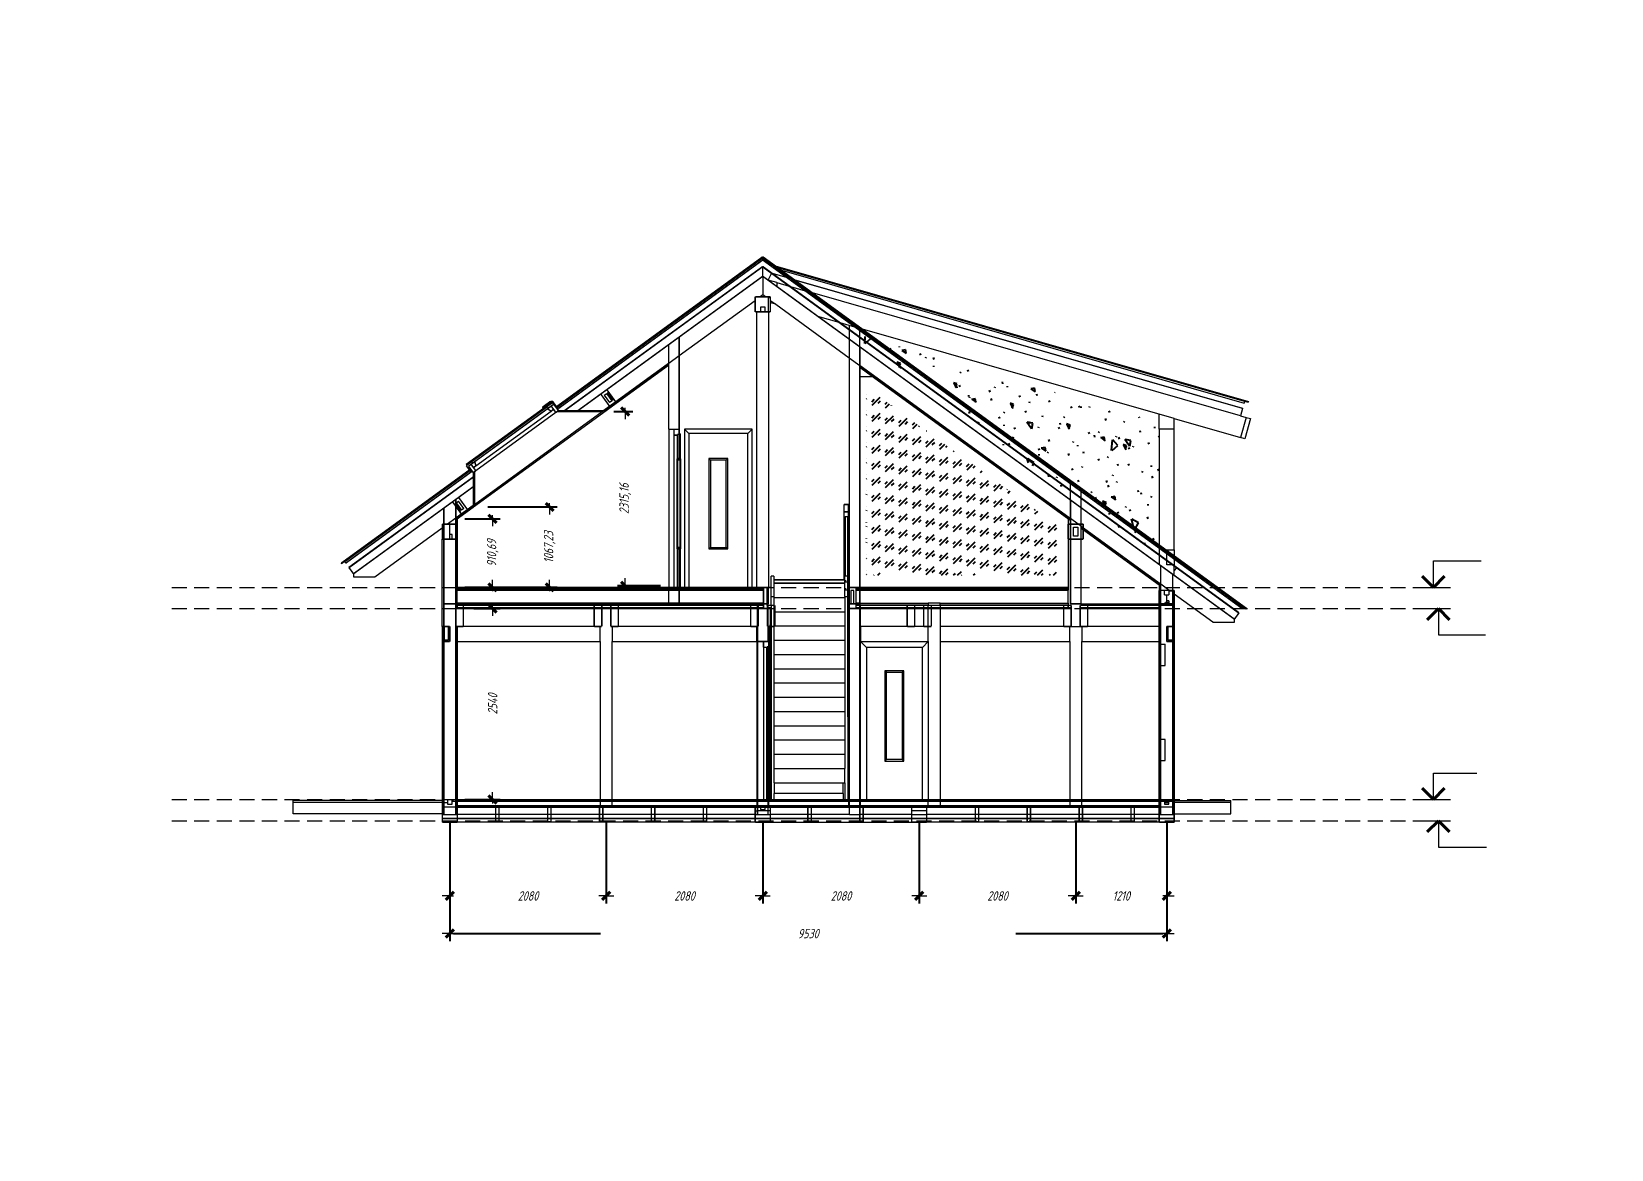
# Model space of a CAD drawing. Header units: millimetres. Extents: x 0 to 6720, y 0 to 297.
# Drawn here: x 5460 to 5880, y 0 to 297 of the extents above; entities that cross this region are included whole.
import ezdxf

# ---------------------------------------------------------------- set-up
doc = ezdxf.new("R2010")
doc.units = ezdxf.units.MM
for name, pattern in [('K5LT32768', [0]), ('K5LT_BASIC', [0]), ('K5LT_DASHED', [6, 4, -2]), ('K5LT_THIN', [0])]:
    doc.linetypes.add(name, pattern=pattern)
doc.layers.add('Системный слой', color=7, linetype='Continuous')
doc.styles.add('KDIMTEXTSTYLE', font='GOST_AU.SHX', dxfattribs={"width": 0.96, "oblique": 15, "height": 5})
doc.styles.add('KTEXTSTYLE', font='GOST_AU.SHX', dxfattribs={"width": 0.96, "height": 5})
doc.dimstyles.new('KDIMSTYLE (0.02)', dxfattribs={"dimtxt": 5, "dimasz": 1, "dimexe": 2, "dimexo": 0, "dimgap": 1, "dimtad": 1, "dimlfac": 50, "dimtxsty": 'KDIMTEXTSTYLE', "dimsah": 1, "dimcen": 0, "dimdle": 1, "dimadec": 0, "dimazin": 0, "dimtfac": 0.667, "dimtmove": 0, "dimatfit": 3, "dimfxl": 0, "dimtvp": 1, "dimtolj": 1, "dimtzin": 0, "dimarcsym": 0})

msp = doc.modelspace()

# ---------------------------------------------------------------- blocks, each defined once
blk = doc.blocks.new('U89')
at = {"layer": 'Системный слой', "color": 7, "linetype": 'K5LT_THIN', "lineweight": 18}
for p, q in [((5832.66, 92.94), (5832.66, 99.94)), ((5832.66, 99.94), (5844.19, 99.94)), ((5827.42, 92.94), (5834.66, 92.94))]:
    blk.add_line(p, q, dxfattribs=at)
at = {"layer": 'Системный слой', "color": 5, "linetype": 'K5LT_BASIC', "lineweight": 40}
for p, q in [((5829.66, 95.94), (5832.66, 92.94)), ((5832.66, 92.94), (5835.66, 95.94))]:
    blk.add_line(p, q, dxfattribs=at)
blk = doc.blocks.new('U90')
at = {"layer": 'Системный слой', "color": 7, "linetype": 'K5LT_THIN', "lineweight": 18}
for p, q in [((5830.07, 87.34), (5835.99, 87.34)), ((5833.99, 87.34), (5833.99, 80.34)), ((5833.99, 80.34), (5846.83, 80.34))]:
    blk.add_line(p, q, dxfattribs=at)
at = {"layer": 'Системный слой', "color": 5, "linetype": 'K5LT_BASIC', "lineweight": 40}
for p, q in [((5833.99, 87.34), (5830.99, 84.34)), ((5836.99, 84.34), (5833.99, 87.34))]:
    blk.add_line(p, q, dxfattribs=at)
blk = doc.blocks.new('U91')
at = {"layer": 'Системный слой', "color": 7, "linetype": 'K5LT_THIN', "lineweight": 18}
for p, q in [((5832.66, 149.34), (5832.66, 156.34)), ((5832.66, 156.34), (5845.38, 156.34)), ((5827.42, 149.34), (5834.66, 149.34))]:
    blk.add_line(p, q, dxfattribs=at)
at = {"layer": 'Системный слой', "color": 5, "linetype": 'K5LT_BASIC', "lineweight": 40}
for p, q in [((5829.66, 152.34), (5832.66, 149.34)), ((5832.66, 149.34), (5835.66, 152.34))]:
    blk.add_line(p, q, dxfattribs=at)
blk = doc.blocks.new('U92')
at = {"layer": 'Системный слой', "color": 7, "linetype": 'K5LT_THIN', "lineweight": 18}
for p, q in [((5830.07, 143.74), (5835.99, 143.74)), ((5833.99, 143.74), (5833.99, 136.74)), ((5833.99, 136.74), (5846.5, 136.74))]:
    blk.add_line(p, q, dxfattribs=at)
at = {"layer": 'Системный слой', "color": 5, "linetype": 'K5LT_BASIC', "lineweight": 40}
for p, q in [((5833.99, 143.74), (5830.99, 140.74)), ((5836.99, 140.74), (5833.99, 143.74))]:
    blk.add_line(p, q, dxfattribs=at)
blk = doc.blocks.new('U88')
at = {"layer": 'Системный слой', "color": 7, "linetype": 'K5LT_DASHED', "lineweight": 18}
for p, q in [((5497.25, 149.34), (5837.25, 149.34)), ((5497.25, 143.74), (5837.25, 143.74)), ((5497.25, 92.94), (5837.25, 92.94)), ((5497.25, 87.34), (5837.25, 87.34))]:
    blk.add_line(p, q, dxfattribs=at)
at = {"layer": 'Системный слой'}
for name in ['U91', 'U92', 'U89', 'U90']:
    blk.add_blockref(name, (0, 0), dxfattribs=at)
blk = doc.blocks.new('U98')
at = {"layer": 'Системный слой', "color": 7, "linetype": 'K5LT32768', "lineweight": 18}
for p, q in [((5654.38, 236.93), (5599.82, 197.29)), ((5654.38, 236.81), (5599.88, 197.21)), ((5654.38, 234.46), (5601.83, 196.29)), ((5654.38, 231.99), (5654.38, 227.05)), ((5655.82, 230.95), (5656.71, 232.77)), ((5656.71, 232.77), (5656.75, 232.86)), ((5656.99, 232.69), (5656.71, 232.77)), ((5656.75, 232.86), (5660.68, 231.74)), ((5660.92, 231.56), (5656.99, 232.69)), ((5657.37, 234.14), (5657.55, 234.51)), ((5658.5, 233.82), (5657.37, 234.14)), ((5657.55, 234.51), (5657.6, 234.6)), ((5657.83, 234.43), (5657.55, 234.51)), ((5657.6, 234.6), (5657.68, 234.78)), ((5658.16, 234.44), (5657.6, 234.6)), ((5657.68, 234.78), (5783.5, 198.7)), ((5658.39, 234.27), (5657.83, 234.43)), ((5658.16, 234.44), (5782.48, 198.79)), ((5782.45, 198.69), (5658.39, 234.27)), ((5658.78, 233.74), (5658.5, 233.82)), ((5659.34, 233.58), (5658.78, 233.74)), ((5659.34, 233.58), (5782.34, 198.31)), ((5660.68, 231.74), (5661.81, 231.41)), ((5662.05, 231.24), (5660.92, 231.56)), ((5661.81, 231.41), (5662.09, 231.33)), ((5662.33, 231.16), (5662.05, 231.24)), ((5662.09, 231.33), (5662.65, 231.17)), ((5662.89, 231), (5662.33, 231.16)), ((5662.65, 231.17), (5781.96, 196.96)), ((5654.38, 227.05), (5653.69, 226.54)), ((5655.07, 226.54), (5654.38, 227.05)), ((5658.09, 230.3), (5655.82, 230.95)), ((5658.09, 230.3), (5658.09, 229.3)), ((5658.09, 230.3), (5661.44, 229.34)), ((5661.44, 229.34), (5661.72, 229.26)), ((5661.72, 229.26), (5665.65, 228.13)), ((5781.93, 196.86), (5662.89, 231)), ((5665.65, 228.13), (5666.78, 227.8)), ((5666.78, 227.8), (5667.06, 227.72)), ((5667.06, 227.72), (5667.62, 227.56)), ((5781.38, 194.94), (5667.62, 227.56)), ((5632.18, 210.92), (5652.38, 225.59)), ((5654.98, 223.74), (5653.78, 223.74)), ((5653.78, 223.74), (5653.78, 222.54)), ((5654.98, 222.54), (5654.98, 223.74)), ((5655.78, 226.38), (5655.78, 226.54)), ((5656.38, 226.21), (5655.78, 226.38)), ((5655.78, 226.38), (5655.78, 222.54)), ((5656.38, 225.59), (5657.82, 224.55)), ((5657.82, 224.55), (5656.38, 224.96)), ((5657.82, 224.55), (5677.38, 210.34)), ((5652.78, 149.34), (5652.78, 222.54)), ((5655.98, 149.34), (5655.98, 222.54)), ((5674.68, 219.71), (5669.06, 221.32)), ((5674.96, 219.63), (5674.68, 219.71)), ((5677.38, 218.94), (5674.96, 219.63)), ((5677.38, 218.94), (5677.38, 217.88)), ((5678.9, 218.5), (5677.38, 218.94)), ((5680.02, 218.18), (5678.9, 218.5)), ((5677.38, 217.88), (5677.38, 217.75)), ((5677.38, 217.75), (5677.38, 215.28)), ((5680.18, 218.14), (5680.02, 218.18)), ((5680.18, 218.07), (5680.18, 218.14)), ((5680.3, 218.1), (5680.18, 218.14)), ((5680.18, 217.57), (5680.18, 218.07)), ((5680.18, 215.84), (5680.18, 217.57)), ((5680.18, 215.72), (5680.18, 215.84)), ((5680.18, 213.25), (5680.18, 215.72)), ((5680.87, 217.94), (5680.3, 218.1)), ((5736.18, 202.08), (5680.87, 217.94)), ((5629.38, 208.88), (5632.18, 210.92)), ((5677.38, 210.34), (5680.18, 208.3)), ((5680.18, 205.34), (5683.57, 205.34)), ((5738.98, 201.27), (5736.18, 202.08)), ((5598.53, 198.38), (5597.11, 197.35)), ((5598.39, 198.58), (5598.55, 198.7)), ((5598.53, 198.38), (5598.69, 198.5)), ((5599.7, 197.45), (5599.54, 197.34)), ((5612.26, 200.4), (5612.91, 200.87)), ((5612.26, 200.4), (5613.68, 198.46)), ((5614.32, 198.93), (5612.91, 200.87)), ((5613.4, 201.23), (5613.07, 200.99)), ((5613.07, 200.99), (5614.48, 199.05)), ((5614.32, 198.93), (5613.68, 198.46)), ((5614.81, 199.28), (5614.48, 199.05)), ((5759.78, 195.31), (5738.98, 201.27)), ((5782.45, 198.69), (5782.34, 198.31)), ((5782.48, 198.79), (5782.45, 198.69)), ((5782.48, 198.79), (5783.44, 198.51)), ((5783.5, 198.7), (5783.44, 198.51)), ((5596.06, 196.89), (5575.57, 182)), ((5577.49, 170.69), (5612.72, 196.29)), ((5577.73, 171.36), (5611.71, 196.05)), ((5599.38, 195.79), (5578.09, 180.32)), ((5578.13, 181.63), (5598.11, 196.15)), ((5599.45, 197.12), (5599.49, 197.06)), ((5599.49, 197.06), (5599.5, 197.06)), ((5599.49, 197.06), (5599.55, 196.98)), ((5599.5, 197.06), (5599.82, 197.29)), ((5599.55, 196.98), (5599.56, 196.98)), ((5599.55, 196.98), (5599.79, 196.65)), ((5599.56, 196.98), (5599.88, 197.21)), ((5599.79, 196.66), (5600.11, 196.89)), ((5599.79, 196.65), (5599.79, 196.66)), ((5600.06, 196.28), (5599.79, 196.65)), ((5759.78, 191.34), (5759.78, 195.31)), ((5763.78, 194.16), (5759.78, 195.31)), ((5763.78, 194.16), (5781.38, 189.12)), ((5763.78, 191.34), (5763.78, 194.16)), ((5781.93, 196.86), (5781.38, 194.94)), ((5781.38, 194.94), (5782.92, 194.5)), ((5782.92, 194.5), (5781.38, 189.12)), ((5781.96, 196.96), (5781.93, 196.86)), ((5784.08, 194.17), (5782.53, 188.79)), ((5782.92, 194.5), (5784.08, 194.17)), ((5629.38, 191.34), (5629.38, 149.34)), ((5630.78, 189.78), (5630.78, 149.34)), ((5632.14, 183.56), (5632.14, 189.98)), ((5632.18, 190.18), (5632.18, 191.34)), ((5633.58, 191.34), (5633.58, 149.34)), ((5651.58, 191.34), (5633.58, 191.34)), ((5634.74, 190.18), (5633.58, 191.34)), ((5650.42, 190.18), (5634.74, 190.18)), ((5634.74, 190.18), (5634.74, 149.34)), ((5650.42, 190.18), (5651.58, 191.34)), ((5650.42, 149.34), (5650.42, 190.18)), ((5651.58, 149.34), (5651.58, 191.34)), ((5763.78, 191.34), (5759.78, 191.34)), ((5759.78, 191.34), (5759.78, 160.6)), ((5763.78, 159.34), (5763.78, 191.34)), ((5782.53, 188.79), (5781.38, 189.12)), ((5575.57, 182), (5575.72, 181.81)), ((5631.78, 183.16), (5631.58, 183.16)), ((5631.78, 159.96), (5631.78, 183.16)), ((5632.34, 183.16), (5631.78, 183.16)), ((5632.34, 183.16), (5632.34, 159.96)), ((5632.54, 183.16), (5632.34, 183.16)), ((5645.08, 183.56), (5640.08, 183.56)), ((5640.08, 183.56), (5640.08, 159.56)), ((5640.08, 183.56), (5640.48, 183.16)), ((5640.48, 183.16), (5640.48, 159.96)), ((5644.68, 183.16), (5640.48, 183.16)), ((5645.08, 183.56), (5644.68, 183.16)), ((5644.68, 159.96), (5644.68, 183.16)), ((5645.08, 159.56), (5645.08, 183.56)), ((5543.23, 156.18), (5576.52, 180.36)), ((5576.58, 180.28), (5543.29, 156.1)), ((5577.49, 178.6), (5544.4, 154.56)), ((5576.52, 180.36), (5576.84, 180.6)), ((5576.58, 180.28), (5576.9, 180.52)), ((5576.81, 179.96), (5577.14, 180.19)), ((5736.18, 177.5), (5736.18, 177.75)), ((5736.18, 177.38), (5736.18, 177.5)), ((5736.18, 176.89), (5736.18, 177.38)), ((5736.18, 175.15), (5736.18, 176.89)), ((5572.86, 171.77), (5573.5, 172.24)), ((5574.92, 170.3), (5573.5, 172.24)), ((5736.18, 175.03), (5736.18, 175.15)), ((5736.18, 172.56), (5736.18, 175.03)), ((5738.98, 175.72), (5738.98, 175.47)), ((5738.98, 175.47), (5738.98, 175.35)), ((5738.98, 175.35), (5738.98, 174.85)), ((5738.98, 174.85), (5738.98, 173.12)), ((5738.98, 173.12), (5738.98, 173)), ((5738.98, 173), (5738.98, 170.52)), ((5572.37, 171.42), (5572.7, 171.65)), ((5572.78, 171.54), (5572.7, 171.65)), ((5574.11, 169.71), (5572.78, 171.54)), ((5572.86, 171.77), (5574.27, 169.83)), ((5573.18, 168.05), (5573.18, 167.56)), ((5573.78, 169.48), (5574.11, 169.71)), ((5574.92, 170.3), (5574.27, 169.83)), ((5675.98, 169.39), (5675.98, 151.34)), ((5676.28, 168.15), (5676.88, 168.15)), ((5676.28, 168.15), (5676.28, 152.34)), ((5676.88, 168.15), (5676.88, 152.34)), ((5677.18, 149.34), (5677.18, 169.39)), ((5551.28, 152.14), (5569.18, 165.14)), ((5572.78, 167.76), (5570.55, 166.14)), ((5571.18, 163.34), (5571.18, 166.14)), ((5573.18, 167.56), (5573.18, 166.14)), ((5735.58, 167.56), (5735.58, 166.14)), ((5738.21, 166.14), (5736.18, 167.61)), ((5736.98, 162.94), (5736.98, 165.34)), ((5736.98, 165.34), (5738.18, 165.34)), ((5738.18, 165.34), (5738.18, 162.94)), ((5738.78, 165.73), (5738.21, 166.14)), ((5738.98, 165.58), (5738.78, 165.73)), ((5569.18, 138.94), (5569.18, 162.14)), ((5571.78, 163.34), (5571.18, 163.34)), ((5571.18, 162.14), (5571.18, 163.34)), ((5571.78, 162.14), (5571.78, 163.34)), ((5573.18, 162.14), (5573.18, 149.34)), ((5631.78, 159.96), (5631.58, 159.96)), ((5632.34, 159.96), (5631.78, 159.96)), ((5632.54, 159.96), (5632.34, 159.96)), ((5640.08, 159.56), (5640.48, 159.96)), ((5640.48, 159.96), (5644.68, 159.96)), ((5645.08, 159.56), (5644.68, 159.96)), ((5735.58, 162.14), (5735.58, 149.34)), ((5738.18, 162.94), (5736.98, 162.94)), ((5759.78, 160.6), (5759.78, 160.36)), ((5759.78, 160.36), (5759.78, 160.23)), ((5759.78, 160.23), (5759.78, 159.74)), ((5759.78, 159.74), (5759.78, 158.01)), ((5543.23, 156.18), (5542.42, 155.59)), ((5632.14, 149.34), (5632.14, 159.56)), ((5640.08, 159.56), (5645.08, 159.56)), ((5759.78, 158.01), (5759.78, 157.88)), ((5759.78, 157.88), (5759.78, 155.41)), ((5761.78, 159.34), (5763.78, 159.34)), ((5761.78, 159.15), (5761.78, 159.34)), ((5761.78, 158.9), (5761.78, 159.15)), ((5761.78, 158.78), (5761.78, 158.9)), ((5761.78, 158.29), (5761.78, 158.78)), ((5761.78, 156.56), (5761.78, 158.29)), ((5761.78, 156.43), (5761.78, 156.56)), ((5761.78, 155.34), (5761.78, 156.43)), ((5763.78, 159.34), (5763.78, 157.7)), ((5763.78, 157.7), (5763.78, 157.45)), ((5763.78, 157.45), (5763.78, 157.33)), ((5763.78, 157.33), (5763.78, 156.83)), ((5763.78, 156.83), (5763.78, 155.34)), ((5765.47, 156.1), (5765.24, 155.77)), ((5765.53, 156.18), (5765.47, 156.1)), ((5766.46, 155.75), (5766.34, 155.59)), ((5545.58, 152.94), (5545.58, 152.14)), ((5545.58, 152.14), (5551.28, 152.14)), ((5676.28, 151.24), (5676.28, 150.8)), ((5676.88, 150.8), (5676.88, 151.24)), ((5763.28, 155.34), (5761.78, 155.34)), ((5763.45, 155.34), (5763.28, 155.34)), ((5763.78, 155.34), (5763.45, 155.34)), ((5763.78, 155.1), (5763.78, 155.34)), ((5763.78, 154.98), (5763.78, 155.1)), ((5763.78, 153.77), (5763.78, 154.98)), ((5764.36, 154.56), (5763.78, 153.77)), ((5763.78, 152.51), (5763.78, 153.77)), ((5764.41, 154.64), (5764.36, 154.56)), ((5573.18, 145.14), (5573.18, 148.54)), ((5652.78, 148.94), (5652.78, 149.34)), ((5655.58, 144.94), (5655.58, 149.34)), ((5655.78, 149.34), (5655.78, 144.94)), ((5676.28, 150.8), (5676.88, 150.8)), ((5676.28, 149.11), (5676.28, 148.67)), ((5676.28, 148.67), (5676.88, 148.67)), ((5676.88, 148.67), (5676.88, 149.11)), ((5677.78, 148.54), (5677.78, 144.94)), ((5678.58, 148.54), (5677.78, 148.54)), ((5678.58, 144.94), (5678.58, 148.54)), ((5735.58, 145.14), (5735.58, 148.54)), ((5759.78, 150.47), (5759.78, 149.97)), ((5759.78, 149.97), (5759.78, 148.54)), ((5762.43, 148.54), (5760.18, 150.18)), ((5761.18, 147.34), (5761.18, 148.54)), ((5761.18, 147.34), (5761.78, 147.34)), ((5761.78, 147.34), (5762.38, 147.34)), ((5761.78, 145.74), (5761.78, 147.34)), ((5762.38, 148.54), (5762.38, 148.34)), ((5763.38, 148.34), (5762.38, 148.34)), ((5762.38, 148.34), (5762.38, 147.34)), ((5763.38, 148.34), (5763.78, 148.34)), ((5774.08, 140.08), (5763.78, 147.56)), ((5629.38, 145.14), (5573.18, 145.14)), ((5573.18, 145.14), (5573.18, 144.94)), ((5573.18, 144.94), (5573.18, 144.54)), ((5573.18, 144.94), (5629.38, 144.94)), ((5632.18, 145.14), (5629.38, 145.14)), ((5652.78, 145.14), (5632.18, 145.14)), ((5632.18, 144.94), (5652.78, 144.94)), ((5652.78, 144.94), (5652.78, 145.14)), ((5654.58, 145.14), (5652.78, 145.14)), ((5652.78, 144.94), (5652.98, 144.94)), ((5655.58, 144.54), (5655.58, 144.94)), ((5655.78, 143.94), (5656.58, 143.94)), ((5655.78, 143.74), (5656.38, 143.74)), ((5656.38, 143.74), (5656.58, 143.74)), ((5656.38, 143.74), (5656.38, 139.34)), ((5656.58, 144.54), (5656.58, 143.94)), ((5656.58, 143.94), (5656.58, 143.74)), ((5656.58, 143.74), (5656.58, 139.34)), ((5657.38, 146.66), (5657.38, 146.86)), ((5657.38, 146.66), (5676.18, 146.66)), ((5657.38, 144.54), (5657.38, 146.66)), ((5657.38, 142.87), (5657.38, 144.54)), ((5657.38, 139.08), (5657.38, 142.87)), ((5657.38, 142.87), (5657.58, 142.87)), ((5657.58, 142.87), (5676.18, 142.87)), ((5676.18, 146.86), (5676.18, 146.66)), ((5676.18, 146.66), (5676.18, 142.87)), ((5676.18, 142.87), (5676.18, 139.08)), ((5676.28, 146.98), (5676.28, 146.86)), ((5676.88, 146.86), (5676.88, 146.98)), ((5676.98, 114.93), (5676.98, 146.86)), ((5677.18, 143.74), (5677.18, 114.93)), ((5680.18, 145.14), (5679.18, 145.14)), ((5680.18, 145.14), (5698.38, 145.14)), ((5698.38, 144.94), (5680.18, 144.94)), ((5680.38, 143.94), (5680.38, 144.54)), ((5680.38, 143.74), (5680.38, 143.94)), ((5680.38, 138.94), (5680.38, 143.74)), ((5698.38, 145.14), (5698.38, 144.94)), ((5701.58, 145.14), (5698.38, 145.14)), ((5698.38, 144.94), (5698.38, 144.54)), ((5698.38, 143.94), (5698.38, 144.54)), ((5698.38, 143.74), (5698.38, 143.94)), ((5698.38, 138.94), (5698.38, 143.74)), ((5701.58, 145.14), (5735.58, 145.14)), ((5701.58, 144.94), (5701.58, 145.14)), ((5735.58, 144.94), (5701.58, 144.94)), ((5701.58, 144.54), (5701.58, 144.94)), ((5701.58, 144.54), (5701.58, 143.94)), ((5701.58, 143.94), (5701.58, 143.74)), ((5701.58, 143.74), (5701.58, 138.94)), ((5735.58, 145.14), (5735.58, 144.94)), ((5735.58, 144.94), (5735.58, 144.54)), ((5735.58, 143.94), (5736.38, 143.94)), ((5735.58, 143.74), (5736.38, 143.74)), ((5738.78, 143.94), (5740.78, 143.94)), ((5738.78, 143.74), (5740.78, 143.74)), ((5738.98, 144.94), (5739.58, 144.94)), ((5739.58, 144.54), (5739.58, 144.94)), ((5739.58, 144.94), (5759.78, 144.94)), ((5759.78, 144.54), (5740.78, 144.54)), ((5740.78, 143.94), (5759.78, 143.94)), ((5740.78, 143.74), (5759.78, 143.74)), ((5760.18, 144.54), (5759.78, 144.54)), ((5763.38, 144.54), (5760.18, 144.54)), ((5762.38, 145.74), (5761.78, 145.74)), ((5761.78, 145.34), (5761.78, 145.74)), ((5762.38, 145.74), (5762.38, 144.94)), ((5763.78, 144.54), (5763.38, 144.54)), ((5782.94, 143.53), (5782.13, 144.12)), ((5569.7, 138.94), (5569.7, 135.34)), ((5570.78, 138.94), (5570.78, 135.34)), ((5573.18, 138.94), (5573.18, 134.94)), ((5609.58, 138.94), (5574.78, 138.94)), ((5611.18, 134.94), (5611.18, 138.94)), ((5614.38, 138.94), (5614.38, 134.94)), ((5651.18, 138.94), (5615.98, 138.94)), ((5652.78, 134.94), (5652.78, 138.94)), ((5655.98, 138.94), (5655.98, 133.78)), ((5656.58, 139.34), (5656.38, 139.34)), ((5656.38, 138.94), (5656.38, 139.34)), ((5656.38, 92.94), (5656.38, 138.94)), ((5656.58, 139.34), (5656.58, 138.94)), ((5656.58, 138.94), (5656.58, 92.94)), ((5657.38, 139.08), (5657.58, 139.08)), ((5657.38, 138.94), (5657.38, 139.08)), ((5657.38, 135.3), (5657.38, 138.94)), ((5657.58, 139.08), (5676.18, 139.08)), ((5676.18, 139.08), (5676.18, 135.3)), ((5680.38, 138.94), (5680.38, 134.94)), ((5692.78, 138.94), (5680.38, 138.94)), ((5697.18, 138.94), (5694.78, 138.94)), ((5698.38, 134.94), (5698.38, 138.94)), ((5701.58, 138.94), (5701.58, 134.94)), ((5734.38, 138.94), (5701.58, 138.94)), ((5735.98, 134.94), (5735.98, 138.94)), ((5736.38, 138.94), (5738.78, 138.94)), ((5739.18, 138.94), (5739.18, 134.94)), ((5759.78, 138.94), (5740.78, 138.94)), ((5762.18, 135.34), (5762.18, 138.94)), ((5774.08, 140.08), (5779.78, 140.08)), ((5779.78, 140.08), (5779.78, 140.88)), ((5569.58, 135.34), (5569.18, 135.34)), ((5569.18, 134.94), (5569.18, 92.94)), ((5569.7, 135.34), (5569.58, 135.34)), ((5570.78, 135.34), (5569.7, 135.34)), ((5570.78, 134.94), (5570.78, 135.34)), ((5573.18, 134.94), (5611.18, 134.94)), ((5573.18, 134.94), (5573.18, 92.94)), ((5611.18, 134.94), (5611.18, 92.94)), ((5614.38, 134.94), (5652.78, 134.94)), ((5614.38, 92.94), (5614.38, 134.94)), ((5652.78, 134.94), (5652.78, 92.94)), ((5652.98, 134.94), (5652.98, 92.94)), ((5657.38, 135.3), (5676.18, 135.3)), ((5657.38, 131.51), (5657.38, 135.3)), ((5676.18, 135.3), (5676.18, 131.51)), ((5680.38, 134.94), (5698.38, 134.94)), ((5680.38, 134.94), (5681.94, 133.38)), ((5680.38, 92.94), (5680.38, 134.94)), ((5698.38, 134.94), (5696.82, 133.38)), ((5698.38, 134.94), (5698.38, 92.94)), ((5701.58, 134.94), (5735.98, 134.94)), ((5701.58, 134.94), (5701.58, 92.94)), ((5735.98, 134.94), (5735.98, 92.94)), ((5739.18, 134.94), (5759.78, 134.94)), ((5739.18, 92.94), (5739.18, 134.94)), ((5762.18, 135.34), (5762.18, 134.94)), ((5763.38, 135.34), (5762.18, 135.34)), ((5763.78, 135.34), (5763.38, 135.34)), ((5654.58, 133.38), (5654.58, 92.94)), ((5655.94, 92.94), (5655.94, 133.58)), ((5657.38, 131.51), (5676.18, 131.51)), ((5657.38, 127.72), (5657.38, 131.51)), ((5676.18, 131.51), (5676.18, 127.72)), ((5696.82, 133.38), (5681.94, 133.38)), ((5681.94, 133.38), (5681.94, 92.94)), ((5696.82, 92.94), (5696.82, 133.38)), ((5760.18, 134.2), (5761.38, 134.2)), ((5761.38, 128.54), (5761.38, 134.2)), ((5657.38, 127.72), (5676.18, 127.72)), ((5657.38, 123.94), (5657.38, 127.72)), ((5676.18, 127.72), (5676.18, 123.94)), ((5686.88, 127.16), (5686.88, 103.16)), ((5691.88, 127.16), (5686.88, 127.16)), ((5687.28, 126.76), (5686.88, 127.16)), ((5687.28, 126.76), (5691.48, 126.76)), ((5687.28, 103.56), (5687.28, 126.76)), ((5691.48, 126.76), (5691.88, 127.16)), ((5691.48, 126.76), (5691.48, 103.56)), ((5691.88, 103.16), (5691.88, 127.16)), ((5760.18, 128.54), (5761.38, 128.54)), ((5657.38, 123.94), (5676.18, 123.94)), ((5657.38, 120.15), (5657.38, 123.94)), ((5676.18, 123.94), (5676.18, 120.15)), ((5657.38, 120.15), (5676.18, 120.15)), ((5657.38, 116.36), (5657.38, 120.15)), ((5676.18, 120.15), (5676.18, 116.36)), ((5657.38, 116.36), (5676.18, 116.36)), ((5657.38, 112.58), (5657.38, 116.36)), ((5676.18, 116.36), (5676.18, 112.58)), ((5676.98, 114.93), (5677.18, 114.93)), ((5676.98, 114.93), (5676.98, 92.94)), ((5677.18, 114.93), (5677.18, 92.94)), ((5657.38, 112.58), (5676.18, 112.58)), ((5657.38, 108.79), (5657.38, 112.58)), ((5676.18, 112.58), (5676.18, 108.79)), ((5657.38, 108.79), (5676.18, 108.79)), ((5657.38, 105), (5657.38, 108.79)), ((5657.38, 105), (5676.18, 105)), ((5657.38, 101.22), (5657.38, 105)), ((5676.18, 108.79), (5676.18, 105)), ((5676.18, 105), (5676.18, 101.22)), ((5761.38, 108.94), (5760.18, 108.94)), ((5761.38, 103.29), (5761.38, 108.94)), ((5657.38, 101.22), (5676.18, 101.22)), ((5657.38, 97.43), (5657.38, 101.22)), ((5676.18, 97.43), (5676.18, 101.22)), ((5687.28, 103.56), (5686.88, 103.16)), ((5686.88, 103.16), (5691.88, 103.16)), ((5691.48, 103.56), (5687.28, 103.56)), ((5691.48, 103.56), (5691.88, 103.16)), ((5760.18, 103.29), (5761.38, 103.29)), ((5657.38, 97.43), (5675.78, 97.43)), ((5657.38, 97.43), (5657.38, 94.54)), ((5675.78, 97.43), (5676.18, 97.43)), ((5675.78, 94.54), (5675.78, 97.43)), ((5676.18, 97.43), (5676.18, 92.94)), ((5569.18, 92.7), (5529.58, 92.7)), ((5529.58, 92.14), (5529.58, 92.7)), ((5570.58, 92.94), (5570.58, 92.14)), ((5571.78, 92.54), (5571.78, 92.94)), ((5571.78, 91.74), (5571.78, 92.54)), ((5571.98, 92.54), (5571.78, 92.54)), ((5571.98, 92.94), (5571.98, 92.54)), ((5571.98, 92.54), (5572.78, 92.54)), ((5611.18, 92.94), (5611.18, 92.74)), ((5611.18, 92.74), (5611.18, 92.54)), ((5611.18, 92.54), (5611.18, 91.34)), ((5614.38, 92.74), (5614.38, 92.94)), ((5614.38, 92.54), (5614.38, 92.74)), ((5614.38, 91.34), (5614.38, 92.54)), ((5652.78, 92.94), (5652.78, 92.74)), ((5652.78, 92.74), (5652.78, 92.54)), ((5652.78, 92.54), (5652.78, 91.34)), ((5655.98, 92.74), (5655.98, 92.94)), ((5655.98, 92.54), (5655.98, 92.74)), ((5655.98, 91.34), (5655.98, 92.54)), ((5675.78, 94.54), (5657.38, 94.54)), ((5657.38, 92.94), (5657.38, 94.54)), ((5675.78, 94.54), (5675.78, 92.94)), ((5677.18, 92.94), (5677.18, 92.74)), ((5677.18, 92.74), (5677.18, 92.54)), ((5677.18, 92.54), (5677.18, 91.34)), ((5680.38, 92.74), (5680.38, 92.94)), ((5680.38, 92.54), (5680.38, 92.74)), ((5680.38, 91.34), (5680.38, 92.54)), ((5698.38, 92.74), (5698.38, 92.94)), ((5698.38, 92.54), (5698.38, 92.74)), ((5698.38, 91.34), (5698.38, 92.54)), ((5701.58, 92.94), (5701.58, 92.74)), ((5701.58, 92.74), (5701.58, 92.54)), ((5701.58, 92.54), (5701.58, 91.34)), ((5735.98, 92.94), (5735.98, 92.74)), ((5735.98, 92.74), (5735.98, 92.54)), ((5735.98, 92.54), (5735.98, 91.34)), ((5739.18, 92.74), (5739.18, 92.94)), ((5739.18, 92.54), (5739.18, 92.74)), ((5739.18, 91.34), (5739.18, 92.54)), ((5759.78, 92.94), (5760.18, 92.94)), ((5760.18, 92.94), (5763.38, 92.94)), ((5761.18, 92.54), (5761.18, 91.74)), ((5762.38, 91.74), (5762.38, 92.54)), ((5763.38, 92.94), (5763.78, 92.94)), ((5763.78, 92.7), (5778.78, 92.7)), ((5778.78, 92.14), (5778.78, 92.7)), ((5569.18, 92.14), (5529.58, 92.14)), ((5529.58, 89.14), (5529.58, 92.14)), ((5569.18, 89.14), (5529.58, 89.14)), ((5569.18, 92.14), (5569.58, 92.14)), ((5569.58, 90.94), (5569.18, 90.94)), ((5569.58, 92.14), (5570.58, 92.14)), ((5572.78, 90.94), (5569.58, 90.94)), ((5570.58, 92.14), (5570.58, 91.74)), ((5570.58, 91.74), (5571.78, 91.74)), ((5573.18, 90.94), (5572.78, 90.94)), ((5583.38, 88.94), (5573.18, 88.94)), ((5584.28, 88.94), (5583.38, 88.94)), ((5597.18, 88.94), (5584.28, 88.94)), ((5598.08, 88.94), (5597.18, 88.94)), ((5610.98, 88.94), (5598.08, 88.94)), ((5611.88, 88.94), (5610.98, 88.94)), ((5611.18, 91.34), (5611.18, 90.94)), ((5624.78, 88.94), (5611.88, 88.94)), ((5614.38, 90.94), (5614.38, 91.34)), ((5625.68, 88.94), (5624.78, 88.94)), ((5638.58, 88.94), (5625.68, 88.94)), ((5639.48, 88.94), (5638.58, 88.94)), ((5652.38, 88.94), (5639.48, 88.94)), ((5652.38, 89.94), (5652.98, 89.94)), ((5652.78, 91.34), (5652.78, 90.94)), ((5655.78, 89.94), (5652.98, 89.94)), ((5653.78, 90.94), (5653.78, 90.34)), ((5653.78, 90.34), (5654.98, 90.34)), ((5654.98, 90.34), (5654.98, 90.94)), ((5656.38, 89.94), (5655.78, 89.94)), ((5655.98, 90.94), (5655.98, 91.34)), ((5666.38, 88.94), (5656.38, 88.94)), ((5667.28, 88.94), (5666.38, 88.94)), ((5677.38, 88.94), (5667.28, 88.94)), ((5677.18, 91.34), (5677.18, 90.94)), ((5681.08, 88.94), (5680.18, 88.94)), ((5680.38, 90.94), (5680.38, 91.34)), ((5693.98, 88.94), (5681.08, 88.94)), ((5697.98, 89.94), (5693.98, 89.94)), ((5710.88, 88.94), (5697.98, 88.94)), ((5698.38, 90.94), (5698.38, 91.34)), ((5701.58, 91.34), (5701.58, 90.94)), ((5711.78, 88.94), (5710.88, 88.94)), ((5724.68, 88.94), (5711.78, 88.94)), ((5725.58, 88.94), (5724.68, 88.94)), ((5738.48, 88.94), (5725.58, 88.94)), ((5735.98, 91.34), (5735.98, 90.94)), ((5739.38, 88.94), (5738.48, 88.94)), ((5739.18, 90.94), (5739.18, 91.34)), ((5752.28, 88.94), (5739.38, 88.94)), ((5753.18, 88.94), (5752.28, 88.94)), ((5759.78, 88.94), (5753.18, 88.94)), ((5760.18, 90.94), (5759.78, 90.94)), ((5763.38, 90.94), (5760.18, 90.94)), ((5761.18, 91.74), (5762.38, 91.74)), ((5763.78, 92.14), (5763.38, 92.14)), ((5763.78, 90.94), (5763.38, 90.94)), ((5778.78, 92.14), (5763.78, 92.14)), ((5763.78, 89.14), (5778.78, 89.14)), ((5778.78, 89.14), (5778.78, 92.14)), ((5652.38, 86.94), (5573.18, 86.94)), ((5656.38, 86.94), (5693.98, 86.94)), ((5759.78, 86.94), (5697.98, 86.94))]:
    blk.add_line(p, q, dxfattribs=at)
at = {"layer": 'Системный слой', "color": 5, "linetype": 'K5LT_BASIC', "const_width": 0.4}
for points in [[(5599.7, 197.45), (5654.38, 237.18)], [(5654.38, 236.32), (5600.11, 196.89)], [(5654.38, 236.93), (5654.38, 237.18)], [(5654.38, 237.18), (5657.68, 234.78)], [(5654.38, 236.81), (5654.38, 236.93)], [(5657.6, 234.6), (5654.38, 236.93)], [(5654.38, 236.32), (5654.38, 236.81)], [(5657.55, 234.51), (5654.38, 236.81)], [(5657.37, 234.14), (5654.38, 236.32)], [(5601.66, 196.29), (5654.38, 234.59)], [(5654.38, 231.99), (5632.18, 215.86)], [(5654.38, 234.46), (5654.38, 234.59)], [(5654.38, 234.59), (5656.75, 232.86)], [(5654.38, 231.99), (5654.38, 234.46)], [(5656.71, 232.77), (5654.38, 234.46)], [(5655.82, 230.95), (5654.38, 231.99)], [(5658.09, 229.3), (5655.82, 230.95)], [(5661.44, 229.34), (5656.71, 232.77)], [(5656.75, 232.86), (5656.99, 232.69)], [(5656.99, 232.69), (5661.72, 229.26)], [(5657.37, 234.14), (5660.68, 231.74)], [(5657.55, 234.51), (5658.5, 233.82)], [(5657.6, 234.6), (5657.83, 234.43)], [(5657.68, 234.78), (5658.16, 234.44)], [(5657.83, 234.43), (5658.78, 233.74)], [(5658.16, 234.44), (5658.39, 234.27)], [(5658.39, 234.27), (5659.34, 233.58)], [(5661.81, 231.41), (5658.5, 233.82)], [(5662.09, 231.33), (5658.78, 233.74)], [(5659.34, 233.58), (5662.65, 231.17)], [(5660.92, 231.56), (5660.68, 231.74)], [(5665.65, 228.13), (5660.92, 231.56)], [(5662.05, 231.24), (5661.81, 231.41)], [(5666.78, 227.8), (5662.05, 231.24)], [(5662.33, 231.16), (5662.09, 231.33)], [(5667.06, 227.72), (5662.33, 231.16)], [(5662.65, 231.17), (5662.89, 231)], [(5662.89, 231), (5667.62, 227.56)], [(5658.09, 229.3), (5669.06, 221.32)], [(5661.44, 229.34), (5674.68, 219.71)], [(5661.72, 229.26), (5674.96, 219.63)], [(5678.9, 218.5), (5665.65, 228.13)], [(5666.78, 227.8), (5680.02, 218.18)], [(5667.06, 227.72), (5680.3, 218.1)], [(5667.62, 227.56), (5680.87, 217.94)], [(5652.38, 225.59), (5652.38, 226.54)], [(5652.38, 226.54), (5653.69, 226.54)], [(5652.38, 222.54), (5652.38, 225.59)], [(5652.78, 222.54), (5652.38, 222.54)], [(5653.78, 222.54), (5652.78, 222.54)], [(5653.69, 226.54), (5655.07, 226.54)], [(5654.98, 222.54), (5653.78, 222.54)], [(5655.78, 222.54), (5654.98, 222.54)], [(5655.78, 226.54), (5655.07, 226.54)], [(5655.78, 226.54), (5656.38, 226.54)], [(5655.98, 222.54), (5655.78, 222.54)], [(5655.98, 222.54), (5656.38, 222.54)], [(5656.38, 226.54), (5656.38, 226.21)], [(5656.38, 226.21), (5656.38, 225.59)], [(5656.38, 224.96), (5656.38, 225.59)], [(5656.38, 224.96), (5656.38, 222.54)], [(5677.38, 215.28), (5669.06, 221.32)], [(5677.38, 217.75), (5674.68, 219.71)], [(5674.96, 219.63), (5677.38, 217.88)], [(5680.18, 217.57), (5678.9, 218.5)], [(5629.38, 213.83), (5632.18, 215.86)], [(5632.18, 215.86), (5632.18, 210.92)], [(5677.38, 217.88), (5680.18, 215.84)], [(5680.18, 215.72), (5677.38, 217.75)], [(5677.38, 210.34), (5677.38, 215.28)], [(5680.18, 213.25), (5677.38, 215.28)], [(5680.18, 218.07), (5680.02, 218.18)], [(5736.18, 177.38), (5680.18, 218.07)], [(5736.18, 176.89), (5680.18, 217.57)], [(5680.18, 215.84), (5736.18, 175.15)], [(5736.18, 175.03), (5680.18, 215.72)], [(5736.18, 177.5), (5680.3, 218.1)], [(5680.87, 217.94), (5736.18, 177.75)], [(5629.38, 213.83), (5612.93, 201.87)], [(5629.38, 208.88), (5629.38, 213.83)], [(5632.18, 210.92), (5632.18, 191.34)], [(5677.38, 149.34), (5677.38, 210.34)], [(5736.18, 172.56), (5680.18, 213.25)], [(5680.18, 213.25), (5680.18, 208.3)], [(5629.38, 208.39), (5612.72, 196.29)], [(5615.28, 198.64), (5629.38, 208.88)], [(5629.38, 208.88), (5629.38, 208.39)], [(5629.38, 191.34), (5629.38, 208.39)], [(5680.18, 208.3), (5736.18, 167.61)], [(5680.18, 207.81), (5680.18, 208.3)], [(5683.57, 205.34), (5680.18, 207.81)], [(5680.18, 205.34), (5680.18, 207.81)], [(5611.31, 200.7), (5612.93, 201.87)], [(5612.93, 201.87), (5613.4, 201.23)], [(5680.18, 149.34), (5680.18, 205.34)], [(5683.57, 205.34), (5735.58, 167.56)], [(5577.01, 182.75), (5597.11, 197.35)], [(5595.82, 197.21), (5597.99, 198.78)], [(5596.06, 196.89), (5595.82, 197.21)], [(5598.39, 198.58), (5596.06, 196.89)], [(5597.11, 197.35), (5597.39, 196.96)], [(5597.39, 196.96), (5598.13, 197.5)], [(5597.99, 198.78), (5598.11, 198.62)], [(5598.11, 198.62), (5598.43, 198.86)], [(5598.13, 197.5), (5598.81, 198)], [(5598.13, 197.5), (5598.77, 196.63)], [(5598.39, 198.58), (5598.53, 198.38)], [(5598.43, 198.86), (5598.55, 198.7)], [(5598.81, 198), (5598.53, 198.38)], [(5598.55, 198.7), (5598.69, 198.5)], [(5599.54, 197.34), (5598.69, 198.5)], [(5598.81, 198), (5599.45, 197.12)], [(5599.45, 197.12), (5598.81, 198)], [(5599.61, 197.24), (5599.45, 197.12)], [(5599.54, 197.34), (5599.61, 197.24)], [(5599.82, 197.29), (5599.7, 197.45)], [(5599.88, 197.21), (5599.82, 197.29)], [(5600.11, 196.89), (5599.88, 197.21)], [(5611.31, 200.7), (5605.24, 196.29)], [(5613.66, 197.46), (5611.31, 200.7)], [(5612.04, 196.29), (5613.66, 197.46)], [(5613.4, 201.23), (5614.81, 199.28)], [(5613.66, 197.46), (5615.28, 198.64)], [(5614.81, 199.28), (5615.28, 198.64)], [(5577.81, 182.74), (5597.16, 196.8)], [(5597.16, 196.8), (5597.39, 196.96)], [(5598.11, 196.15), (5597.16, 196.8)], [(5598.77, 196.63), (5598.11, 196.15)], [(5599.38, 195.79), (5598.77, 196.63)], [(5599.73, 196.05), (5599.38, 195.79)], [(5599.45, 197.12), (5599.45, 197.12)], [(5599.45, 197.12), (5599.5, 197.06)], [(5599.5, 197.06), (5599.56, 196.98)], [(5599.56, 196.98), (5599.79, 196.66)], [(5600.06, 196.28), (5599.73, 196.05)], [(5611.71, 196.05), (5599.73, 196.05)], [(5599.79, 196.66), (5600.06, 196.29)], [(5600.06, 196.29), (5600.06, 196.28)], [(5600.06, 196.29), (5601.66, 196.29)], [(5601.83, 196.29), (5601.66, 196.29)], [(5605.24, 196.29), (5601.83, 196.29)], [(5605.24, 196.29), (5612.04, 196.29)], [(5612.04, 196.29), (5611.71, 196.05)], [(5612.72, 196.29), (5612.04, 196.29)], [(5630.78, 191.34), (5629.38, 191.34)], [(5630.78, 191.34), (5632.14, 191.34)], [(5630.78, 189.78), (5630.78, 191.34)], [(5631.68, 189.78), (5630.78, 189.78)], [(5632.14, 189.98), (5631.68, 189.98)], [(5631.68, 189.98), (5631.68, 189.78)], [(5631.68, 189.78), (5631.68, 183.56)], [(5632.14, 191.34), (5632.14, 190.18)], [(5632.18, 191.34), (5632.14, 191.34)], [(5632.14, 189.98), (5632.14, 190.18)], [(5632.14, 190.18), (5632.18, 190.18)], [(5632.18, 190.18), (5632.44, 190.18)], [(5632.44, 190.18), (5632.44, 183.56)], [(5542.3, 155.75), (5576.4, 180.53)], [(5575.72, 181.81), (5575.55, 181.69)], [(5576.4, 180.53), (5575.55, 181.69)], [(5576.98, 182.73), (5575.72, 181.81)], [(5576.16, 181.54), (5576.84, 182.03)], [(5576.16, 181.54), (5576.79, 180.66)], [(5576.4, 180.53), (5576.47, 180.43)], [(5576.79, 180.66), (5576.47, 180.43)], [(5576.47, 180.43), (5576.52, 180.36)], [(5576.84, 180.6), (5576.79, 180.66)], [(5576.84, 182.03), (5577.26, 182.34)], [(5577.47, 181.16), (5576.84, 182.03)], [(5576.9, 180.52), (5576.84, 180.6)], [(5577.14, 180.19), (5576.9, 180.52)], [(5576.98, 182.73), (5577.01, 182.75)], [(5577.26, 182.34), (5576.98, 182.73)], [(5577.01, 182.75), (5577.29, 182.36)], [(5577.26, 182.34), (5577.29, 182.36)], [(5577.29, 182.36), (5577.81, 182.74)], [(5578.13, 181.63), (5577.47, 181.16)], [(5577.47, 181.16), (5578.09, 180.32)], [(5577.81, 182.74), (5578.13, 181.63)], [(5631.58, 183.44), (5631.58, 183.56)], [(5631.58, 183.56), (5631.68, 183.56)], [(5631.58, 183.44), (5632.54, 183.44)], [(5631.58, 183.16), (5631.58, 183.44)], [(5631.58, 183.16), (5631.58, 159.96)], [(5631.68, 183.56), (5632.14, 183.56)], [(5632.14, 183.56), (5632.44, 183.56)], [(5632.44, 183.56), (5632.54, 183.56)], [(5632.54, 183.56), (5632.54, 183.44)], [(5632.54, 183.44), (5632.54, 183.16)], [(5632.54, 183.16), (5632.54, 159.96)], [(5576.81, 179.96), (5543.52, 155.77)], [(5544.35, 154.64), (5577.49, 178.72)], [(5576.52, 180.36), (5576.58, 180.28)], [(5576.58, 180.28), (5576.81, 179.96)], [(5577.41, 179.82), (5577.14, 180.19)], [(5577.41, 179.82), (5577.49, 179.88)], [(5577.49, 179.88), (5577.73, 180.06)], [(5577.49, 178.72), (5577.49, 179.88)], [(5577.49, 178.72), (5577.49, 178.6)], [(5577.49, 178.6), (5577.49, 176.13)], [(5578.09, 180.32), (5577.73, 180.06)], [(5577.73, 180.06), (5577.73, 171.36)], [(5736.18, 177.75), (5738.98, 175.72)], [(5738.98, 175.47), (5736.18, 177.5)], [(5738.98, 175.35), (5736.18, 177.38)], [(5738.98, 174.85), (5736.18, 176.89)], [(5569.58, 170.38), (5571.9, 172.07)], [(5572.78, 172.7), (5571.9, 172.07)], [(5572.37, 171.42), (5571.9, 172.07)], [(5572.78, 172.7), (5573.52, 173.24)], [(5572.78, 172.7), (5572.78, 171.54)], [(5577.49, 176.13), (5573.52, 173.24)], [(5573.52, 173.24), (5575.87, 170.01)], [(5577.49, 171.18), (5577.49, 176.13)], [(5736.18, 175.15), (5738.98, 173.12)], [(5738.98, 173), (5736.18, 175.03)], [(5736.18, 167.61), (5736.18, 172.56)], [(5738.98, 170.52), (5736.18, 172.56)], [(5738.98, 175.72), (5759.78, 160.6)], [(5759.78, 160.36), (5738.98, 175.47)], [(5759.78, 160.23), (5738.98, 175.35)], [(5759.78, 159.74), (5738.98, 174.85)], [(5738.98, 173.12), (5759.78, 158.01)], [(5759.78, 157.88), (5738.98, 173)], [(5545.58, 152.94), (5569.58, 170.38)], [(5569.58, 166.14), (5569.58, 170.38)], [(5572.37, 171.42), (5572.78, 170.86)], [(5572.78, 171.54), (5572.78, 170.86)], [(5573.78, 169.48), (5572.78, 170.86)], [(5572.78, 170.86), (5572.78, 167.76)], [(5573.18, 168.05), (5572.78, 167.76)], [(5577.49, 170.69), (5573.18, 167.56)], [(5574.25, 168.83), (5573.18, 168.05)], [(5574.25, 168.83), (5573.78, 169.48)], [(5575.87, 170.01), (5574.25, 168.83)], [(5575.87, 170.01), (5577.49, 171.18)], [(5577.73, 171.36), (5577.49, 171.18)], [(5577.49, 171.18), (5577.49, 170.69)], [(5675.98, 171.37), (5677.18, 171.37)], [(5675.98, 169.39), (5675.98, 171.37)], [(5677.18, 169.39), (5675.98, 169.39)], [(5677.18, 171.37), (5677.18, 169.39)], [(5738.98, 170.52), (5738.98, 166.14)], [(5759.78, 155.41), (5738.98, 170.52)], [(5569.18, 165.14), (5569.18, 166.14)], [(5569.18, 166.14), (5569.58, 166.14)], [(5569.18, 165.14), (5569.18, 162.14)], [(5569.58, 166.14), (5570.55, 166.14)], [(5569.58, 162.14), (5569.58, 166.14)], [(5571.18, 166.14), (5570.55, 166.14)], [(5572.78, 166.14), (5571.18, 166.14)], [(5572.78, 167.27), (5572.78, 167.76)], [(5573.18, 167.56), (5572.78, 167.27)], [(5572.78, 167.27), (5572.78, 166.14)], [(5573.18, 166.14), (5572.78, 166.14)], [(5572.78, 166.14), (5572.78, 162.14)], [(5573.18, 166.14), (5573.18, 162.14)], [(5736.18, 167.12), (5735.58, 167.56)], [(5735.58, 166.14), (5736.18, 166.14)], [(5735.58, 162.14), (5735.58, 166.14)], [(5736.18, 167.61), (5736.18, 167.12)], [(5736.18, 166.14), (5736.18, 167.12)], [(5738.21, 166.14), (5736.18, 166.14)], [(5736.18, 162.14), (5736.18, 166.14)], [(5738.21, 166.14), (5738.98, 166.14)], [(5738.98, 166.14), (5739.58, 166.14)], [(5738.98, 166.14), (5738.98, 165.58)], [(5738.98, 165.09), (5738.98, 165.58)], [(5738.98, 165.58), (5739.58, 165.14)], [(5738.98, 162.14), (5738.98, 165.09)], [(5738.98, 165.09), (5739.58, 164.65)], [(5739.58, 166.14), (5739.58, 165.14)], [(5759.78, 150.47), (5739.58, 165.14)], [(5739.58, 165.14), (5739.58, 164.65)], [(5739.58, 164.65), (5739.58, 162.14)], [(5739.58, 164.65), (5759.78, 149.97)], [(5569.58, 162.14), (5569.18, 162.14)], [(5569.58, 144.94), (5569.58, 162.14)], [(5571.18, 162.14), (5569.58, 162.14)], [(5571.78, 162.14), (5571.18, 162.14)], [(5572.78, 162.14), (5571.78, 162.14)], [(5573.18, 162.14), (5572.78, 162.14)], [(5572.78, 162.14), (5572.78, 144.94)], [(5631.58, 159.96), (5631.58, 159.68)], [(5631.58, 159.68), (5632.54, 159.68)], [(5631.58, 159.56), (5631.58, 159.68)], [(5631.68, 159.56), (5631.58, 159.56)], [(5631.68, 149.34), (5631.68, 159.56)], [(5631.68, 159.56), (5632.14, 159.56)], [(5632.14, 159.56), (5632.44, 159.56)], [(5632.44, 159.56), (5632.44, 149.34)], [(5632.54, 159.56), (5632.44, 159.56)], [(5632.54, 159.68), (5632.54, 159.96)], [(5632.54, 159.68), (5632.54, 159.56)], [(5736.18, 162.14), (5735.58, 162.14)], [(5738.78, 162.14), (5736.18, 162.14)], [(5736.18, 144.94), (5736.18, 162.14)], [(5738.98, 162.14), (5738.78, 162.14)], [(5738.98, 144.94), (5738.98, 162.14)], [(5739.58, 162.14), (5738.98, 162.14)], [(5759.78, 160.6), (5761.78, 159.15)], [(5759.78, 160.36), (5761.78, 158.9)], [(5759.78, 160.23), (5761.78, 158.78)], [(5761.78, 158.29), (5759.78, 159.74)], [(5542.42, 155.59), (5542.3, 155.75)], [(5543.29, 156.1), (5543.23, 156.18)], [(5543.52, 155.77), (5543.29, 156.1)], [(5759.78, 158.01), (5761.78, 156.56)], [(5759.78, 157.88), (5761.78, 156.43)], [(5760.18, 155.12), (5759.78, 155.41)], [(5761.78, 159.15), (5763.78, 157.7)], [(5761.78, 158.9), (5763.78, 157.45)], [(5763.78, 157.33), (5761.78, 158.78)], [(5763.78, 156.83), (5761.78, 158.29)], [(5761.78, 156.56), (5763.45, 155.34)], [(5761.78, 156.43), (5763.28, 155.34)], [(5763.28, 155.34), (5763.78, 154.98)], [(5763.45, 155.34), (5763.78, 155.1)], [(5763.78, 157.7), (5766.46, 155.75)], [(5763.78, 157.45), (5765.53, 156.18)], [(5765.47, 156.1), (5763.78, 157.33)], [(5765.24, 155.77), (5763.78, 156.83)], [(5781.84, 143.71), (5765.24, 155.77)], [(5782.07, 144.04), (5765.47, 156.1)], [(5766.34, 155.59), (5765.53, 156.18)], [(5782.13, 144.12), (5766.34, 155.59)], [(5766.46, 155.75), (5783.06, 143.69)], [(5544.4, 154.56), (5544.35, 154.64)], [(5545.58, 152.94), (5544.4, 154.56)], [(5656.58, 152.34), (5657.38, 152.34)], [(5656.58, 149.34), (5656.58, 152.34)], [(5657.38, 152.34), (5657.38, 151.34)], [(5657.38, 150.44), (5657.38, 151.34)], [(5657.38, 151.34), (5675.98, 151.34)], [(5675.98, 151.34), (5676.18, 151.34)], [(5676.18, 152.34), (5676.28, 152.34)], [(5676.18, 151.34), (5676.18, 152.34)], [(5676.18, 151.34), (5676.18, 150.44)], [(5676.88, 152.34), (5676.28, 152.34)], [(5676.88, 152.34), (5676.98, 152.34)], [(5676.98, 152.34), (5676.98, 146.86)], [(5760.18, 150.18), (5760.18, 155.12)], [(5763.38, 152.8), (5760.18, 155.12)], [(5763.38, 152.8), (5763.38, 148.54)], [(5763.78, 152.51), (5763.38, 152.8)], [(5763.78, 155.1), (5764.41, 154.64)], [(5764.36, 154.56), (5763.78, 154.98)], [(5779.78, 140.88), (5763.78, 152.51)], [(5780.96, 142.5), (5764.36, 154.56)], [(5764.41, 154.64), (5781.01, 142.58)], [(5573.18, 148.94), (5573.18, 149.34)], [(5573.18, 149.34), (5629.38, 149.34)], [(5573.18, 148.54), (5573.18, 148.94)], [(5573.18, 148.94), (5629.38, 148.94)], [(5629.38, 148.54), (5573.18, 148.54)], [(5630.78, 149.34), (5629.38, 149.34)], [(5629.38, 148.94), (5629.38, 149.34)], [(5629.38, 148.94), (5632.18, 148.94)], [(5629.38, 148.54), (5629.38, 148.94)], [(5632.18, 148.54), (5629.38, 148.54)], [(5629.38, 145.14), (5629.38, 148.54)], [(5630.78, 149.34), (5631.68, 149.34)], [(5631.68, 149.34), (5632.14, 149.34)], [(5632.18, 149.34), (5632.14, 149.34)], [(5632.18, 148.94), (5632.18, 149.34)], [(5632.44, 149.34), (5632.18, 149.34)], [(5632.18, 148.94), (5632.18, 148.54)], [(5632.18, 148.94), (5652.78, 148.94)], [(5632.18, 148.54), (5632.18, 145.14)], [(5654.58, 148.54), (5632.18, 148.54)], [(5632.44, 149.34), (5633.58, 149.34)], [(5634.74, 149.34), (5633.58, 149.34)], [(5634.74, 149.34), (5650.42, 149.34)], [(5650.42, 149.34), (5651.58, 149.34)], [(5651.58, 149.34), (5652.78, 149.34)], [(5652.78, 149.34), (5654.58, 149.34)], [(5652.78, 148.94), (5654.58, 148.94)], [(5654.58, 149.34), (5654.58, 148.94)], [(5655.58, 149.34), (5654.58, 149.34)], [(5654.58, 148.94), (5654.58, 148.54)], [(5654.58, 145.14), (5654.58, 148.54)], [(5655.78, 149.34), (5655.58, 149.34)], [(5655.78, 149.34), (5655.98, 149.34)], [(5655.98, 149.34), (5656.58, 149.34)], [(5656.58, 146.86), (5656.58, 149.34)], [(5657.38, 146.86), (5656.58, 146.86)], [(5656.58, 146.86), (5656.58, 144.54)], [(5676.18, 150.44), (5657.38, 150.44)], [(5657.38, 146.86), (5657.38, 150.44)], [(5676.18, 146.86), (5676.18, 150.44)], [(5676.28, 146.86), (5676.18, 146.86)], [(5676.88, 146.86), (5676.28, 146.86)], [(5676.98, 146.86), (5676.88, 146.86)], [(5677.18, 143.74), (5677.18, 149.34)], [(5677.18, 149.34), (5677.38, 149.34)], [(5677.38, 144.94), (5677.38, 149.34)], [(5679.18, 149.34), (5677.38, 149.34)], [(5679.18, 148.94), (5679.18, 149.34)], [(5679.18, 149.34), (5680.18, 149.34)], [(5679.18, 148.54), (5679.18, 148.94)], [(5679.18, 148.94), (5680.18, 148.94)], [(5680.18, 148.54), (5679.18, 148.54)], [(5679.18, 145.14), (5679.18, 148.54)], [(5735.58, 149.34), (5680.18, 149.34)], [(5680.18, 148.94), (5680.18, 149.34)], [(5680.18, 148.94), (5680.18, 148.54)], [(5680.18, 148.94), (5735.58, 148.94)], [(5735.58, 148.54), (5680.18, 148.54)], [(5680.18, 148.54), (5680.18, 145.14)], [(5735.58, 149.34), (5735.58, 148.94)], [(5735.58, 148.94), (5735.58, 148.54)], [(5759.78, 150.47), (5760.18, 150.18)], [(5760.18, 149.68), (5759.78, 149.97)], [(5759.78, 144.94), (5759.78, 148.54)], [(5759.78, 148.54), (5760.18, 148.54)], [(5760.18, 150.18), (5760.18, 149.68)], [(5760.18, 148.54), (5760.18, 149.68)], [(5760.18, 144.94), (5760.18, 148.54)], [(5760.18, 148.54), (5761.18, 148.54)], [(5761.18, 148.54), (5762.38, 148.54)], [(5762.38, 148.54), (5762.43, 148.54)], [(5763.38, 148.54), (5762.43, 148.54)], [(5763.78, 148.54), (5763.38, 148.54)], [(5763.38, 148.54), (5763.38, 148.34)], [(5763.38, 144.94), (5763.38, 148.34)], [(5763.78, 148.54), (5763.78, 148.34)], [(5763.78, 148.34), (5763.78, 147.56)], [(5763.78, 147.56), (5763.78, 144.94)], [(5569.58, 144.94), (5572.78, 144.94)], [(5569.58, 138.94), (5569.58, 144.94)], [(5572.78, 144.94), (5572.78, 144.54)], [(5572.78, 138.94), (5572.78, 144.54)], [(5572.78, 144.54), (5573.18, 144.54)], [(5573.18, 143.94), (5573.18, 144.54)], [(5573.18, 144.54), (5574.78, 144.54)], [(5573.18, 143.74), (5573.18, 143.94)], [(5573.18, 143.94), (5574.78, 143.94)], [(5574.78, 143.74), (5573.18, 143.74)], [(5574.78, 144.54), (5574.78, 143.94)], [(5574.78, 144.54), (5609.58, 144.54)], [(5574.78, 143.94), (5574.78, 143.74)], [(5574.78, 143.94), (5609.58, 143.94)], [(5574.78, 143.74), (5574.78, 138.94)], [(5609.58, 143.74), (5574.78, 143.74)], [(5609.58, 144.54), (5611.58, 144.54)], [(5609.58, 143.94), (5609.58, 144.54)], [(5609.58, 143.74), (5609.58, 143.94)], [(5609.58, 143.94), (5611.58, 143.94)], [(5609.58, 138.94), (5609.58, 143.74)], [(5611.58, 143.74), (5609.58, 143.74)], [(5613.98, 144.54), (5611.58, 144.54)], [(5611.58, 144.54), (5611.58, 143.94)], [(5611.58, 143.94), (5613.98, 143.94)], [(5611.58, 143.94), (5611.58, 143.74)], [(5611.58, 143.74), (5611.58, 138.94)], [(5613.98, 143.74), (5611.58, 143.74)], [(5613.98, 144.54), (5615.98, 144.54)], [(5613.98, 143.94), (5613.98, 144.54)], [(5613.98, 143.74), (5613.98, 143.94)], [(5613.98, 143.94), (5615.98, 143.94)], [(5613.98, 138.94), (5613.98, 143.74)], [(5615.98, 143.74), (5613.98, 143.74)], [(5615.98, 144.54), (5615.98, 143.94)], [(5615.98, 144.54), (5651.18, 144.54)], [(5615.98, 143.94), (5615.98, 143.74)], [(5615.98, 143.94), (5651.18, 143.94)], [(5615.98, 143.74), (5615.98, 138.94)], [(5651.18, 143.74), (5615.98, 143.74)], [(5629.38, 145.14), (5629.38, 144.94)], [(5632.18, 144.94), (5629.38, 144.94)], [(5632.18, 144.94), (5632.18, 145.14)], [(5651.18, 144.54), (5652.98, 144.54)], [(5651.18, 143.94), (5651.18, 144.54)], [(5651.18, 143.74), (5651.18, 143.94)], [(5651.18, 143.94), (5652.98, 143.94)], [(5651.18, 138.94), (5651.18, 143.74)], [(5652.98, 143.74), (5651.18, 143.74)], [(5652.98, 144.94), (5654.58, 144.94)], [(5652.98, 144.94), (5652.98, 144.54)], [(5652.98, 144.54), (5653.18, 144.54)], [(5652.98, 143.94), (5652.98, 144.54)], [(5652.98, 143.74), (5652.98, 143.94)], [(5652.98, 143.94), (5653.18, 143.94)], [(5652.98, 138.94), (5652.98, 143.74)], [(5653.18, 143.74), (5652.98, 143.74)], [(5654.58, 144.54), (5653.18, 144.54)], [(5653.18, 144.54), (5653.18, 143.94)], [(5653.18, 143.94), (5653.18, 143.74)], [(5653.18, 143.94), (5654.58, 143.94)], [(5653.18, 143.74), (5653.18, 138.94)], [(5654.58, 143.74), (5653.18, 143.74)], [(5654.58, 145.14), (5654.58, 144.94)], [(5654.58, 144.94), (5654.58, 144.54)], [(5654.58, 144.94), (5655.58, 144.94)], [(5654.58, 144.54), (5654.58, 143.94)], [(5654.58, 143.94), (5654.58, 143.74)], [(5655.58, 143.74), (5654.58, 143.74)], [(5655.58, 144.94), (5655.78, 144.94)], [(5655.58, 144.54), (5655.58, 143.74)], [(5655.58, 144.54), (5655.78, 144.54)], [(5655.58, 143.74), (5655.58, 138.94)], [(5655.78, 144.94), (5655.78, 144.54)], [(5655.78, 144.54), (5656.58, 144.54)], [(5655.78, 144.54), (5655.78, 143.94)], [(5655.78, 143.94), (5655.78, 143.74)], [(5655.78, 143.74), (5655.78, 138.94)], [(5656.58, 144.54), (5657.38, 144.54)], [(5657.38, 144.54), (5657.58, 144.54)], [(5657.58, 144.54), (5657.58, 142.87)], [(5657.58, 142.87), (5657.58, 139.08)], [(5677.38, 143.74), (5677.18, 143.74)], [(5677.38, 144.94), (5677.38, 143.74)], [(5677.38, 144.94), (5677.78, 144.94)], [(5679.18, 143.74), (5677.38, 143.74)], [(5677.38, 92.94), (5677.38, 143.74)], [(5677.78, 144.94), (5678.58, 144.94)], [(5678.58, 144.94), (5679.18, 144.94)], [(5679.18, 144.94), (5679.18, 145.14)], [(5680.18, 144.94), (5679.18, 144.94)], [(5679.18, 144.94), (5679.18, 144.54)], [(5679.18, 143.94), (5679.18, 144.54)], [(5680.18, 144.54), (5679.18, 144.54)], [(5679.18, 143.74), (5679.18, 143.94)], [(5679.18, 143.94), (5680.18, 143.94)], [(5680.18, 143.74), (5679.18, 143.74)], [(5680.18, 144.94), (5680.18, 145.14)], [(5680.18, 144.54), (5680.18, 144.94)], [(5680.38, 144.54), (5680.18, 144.54)], [(5680.18, 144.54), (5680.18, 143.94)], [(5680.18, 143.94), (5680.38, 143.94)], [(5680.18, 143.94), (5680.18, 143.74)], [(5680.38, 143.74), (5680.18, 143.74)], [(5680.18, 143.74), (5680.18, 92.94)], [(5680.38, 144.54), (5692.78, 144.54)], [(5680.38, 143.94), (5692.78, 143.94)], [(5692.78, 143.74), (5680.38, 143.74)], [(5692.78, 144.54), (5694.78, 144.54)], [(5692.78, 143.94), (5692.78, 144.54)], [(5692.78, 143.74), (5692.78, 143.94)], [(5692.78, 143.94), (5694.78, 143.94)], [(5692.78, 138.94), (5692.78, 143.74)], [(5694.78, 143.74), (5692.78, 143.74)], [(5694.78, 144.54), (5694.78, 143.94)], [(5694.78, 144.54), (5697.18, 144.54)], [(5694.78, 143.94), (5694.78, 143.74)], [(5694.78, 143.94), (5697.18, 143.94)], [(5694.78, 143.74), (5694.78, 138.94)], [(5697.18, 143.74), (5694.78, 143.74)], [(5697.18, 144.54), (5698.38, 144.54)], [(5697.18, 143.94), (5697.18, 144.54)], [(5697.18, 143.74), (5697.18, 143.94)], [(5697.18, 143.94), (5698.38, 143.94)], [(5697.18, 138.94), (5697.18, 143.74)], [(5698.38, 143.74), (5697.18, 143.74)], [(5698.38, 144.54), (5699.18, 144.54)], [(5698.38, 143.94), (5699.18, 143.94)], [(5699.18, 143.74), (5698.38, 143.74)], [(5701.58, 144.54), (5699.18, 144.54)], [(5699.18, 144.54), (5699.18, 143.94)], [(5699.18, 143.94), (5699.18, 143.74)], [(5699.18, 143.94), (5701.58, 143.94)], [(5699.18, 143.74), (5699.18, 138.94)], [(5701.58, 143.74), (5699.18, 143.74)], [(5701.58, 144.54), (5734.38, 144.54)], [(5701.58, 143.94), (5734.38, 143.94)], [(5734.38, 143.74), (5701.58, 143.74)], [(5734.38, 144.54), (5735.58, 144.54)], [(5734.38, 143.94), (5734.38, 144.54)], [(5734.38, 143.74), (5734.38, 143.94)], [(5734.38, 143.94), (5735.58, 143.94)], [(5734.38, 138.94), (5734.38, 143.74)], [(5735.58, 143.74), (5734.38, 143.74)], [(5735.58, 144.54), (5735.58, 143.94)], [(5736.38, 144.54), (5735.58, 144.54)], [(5735.58, 143.94), (5735.58, 143.74)], [(5738.78, 144.94), (5736.18, 144.94)], [(5736.38, 144.54), (5736.38, 143.94)], [(5736.38, 143.94), (5736.38, 143.74)], [(5736.38, 143.74), (5736.38, 138.94)], [(5738.78, 144.94), (5738.98, 144.94)], [(5739.58, 144.54), (5738.78, 144.54)], [(5738.78, 143.94), (5738.78, 144.54)], [(5738.78, 143.74), (5738.78, 143.94)], [(5738.78, 138.94), (5738.78, 143.74)], [(5739.58, 144.54), (5740.78, 144.54)], [(5740.78, 144.54), (5740.78, 143.94)], [(5740.78, 143.94), (5740.78, 143.74)], [(5740.78, 143.74), (5740.78, 138.94)], [(5759.78, 144.94), (5759.78, 144.54)], [(5759.78, 144.94), (5760.18, 144.94)], [(5759.78, 143.94), (5759.78, 144.54)], [(5759.78, 143.74), (5759.78, 143.94)], [(5759.78, 143.74), (5759.78, 138.94)], [(5761.38, 144.94), (5760.18, 144.94)], [(5760.18, 144.54), (5760.18, 144.94)], [(5760.18, 134.2), (5760.18, 144.54)], [(5761.38, 145.34), (5761.38, 144.94)], [(5761.78, 145.34), (5761.38, 145.34)], [(5761.38, 144.94), (5762.18, 144.94)], [(5762.18, 145.34), (5761.78, 145.34)], [(5762.18, 144.94), (5762.18, 145.34)], [(5762.38, 144.94), (5762.18, 144.94)], [(5763.38, 144.94), (5762.38, 144.94)], [(5763.78, 144.94), (5763.38, 144.94)], [(5763.38, 144.94), (5763.38, 144.54)], [(5763.38, 144.54), (5763.38, 138.94)], [(5763.78, 144.54), (5763.78, 144.94)], [(5763.78, 138.94), (5763.78, 144.54)], [(5782.07, 144.04), (5781.84, 143.71)], [(5782.13, 144.12), (5782.07, 144.04)], [(5783.06, 143.69), (5782.94, 143.53)], [(5569.18, 135.34), (5569.18, 138.94)], [(5569.18, 138.94), (5569.58, 138.94)], [(5569.58, 135.34), (5569.58, 138.94)], [(5569.58, 138.94), (5569.7, 138.94)], [(5569.7, 138.94), (5570.78, 138.94)], [(5570.78, 138.94), (5571.18, 138.94)], [(5571.18, 138.94), (5571.18, 134.94)], [(5572.78, 138.94), (5573.18, 138.94)], [(5572.78, 138.94), (5572.78, 92.94)], [(5574.78, 138.94), (5573.18, 138.94)], [(5611.18, 138.94), (5609.58, 138.94)], [(5611.18, 138.94), (5611.58, 138.94)], [(5613.98, 138.94), (5614.38, 138.94)], [(5615.98, 138.94), (5614.38, 138.94)], [(5652.78, 138.94), (5651.18, 138.94)], [(5652.78, 138.94), (5652.98, 138.94)], [(5653.18, 138.94), (5652.98, 138.94)], [(5652.98, 134.94), (5652.98, 138.94)], [(5655.78, 138.94), (5655.58, 138.94)], [(5655.98, 138.94), (5655.78, 138.94)], [(5655.78, 138.94), (5655.78, 134.94)], [(5656.38, 138.94), (5655.98, 138.94)], [(5656.58, 138.94), (5656.38, 138.94)], [(5657.38, 138.94), (5656.58, 138.94)], [(5657.58, 138.94), (5657.38, 138.94)], [(5657.58, 139.08), (5657.58, 138.94)], [(5694.78, 138.94), (5692.78, 138.94)], [(5698.38, 138.94), (5697.18, 138.94)], [(5699.18, 138.94), (5698.38, 138.94)], [(5735.98, 138.94), (5734.38, 138.94)], [(5735.98, 138.94), (5736.38, 138.94)], [(5738.78, 138.94), (5739.18, 138.94)], [(5740.78, 138.94), (5739.18, 138.94)], [(5759.78, 138.94), (5759.78, 134.94)], [(5761.78, 138.94), (5761.78, 134.94)], [(5761.78, 138.94), (5762.18, 138.94)], [(5762.18, 138.94), (5763.38, 138.94)], [(5763.38, 135.34), (5763.38, 138.94)], [(5763.38, 138.94), (5763.78, 138.94)], [(5763.78, 138.94), (5763.78, 135.34)], [(5780.96, 142.5), (5779.78, 140.88)], [(5781.01, 142.58), (5780.96, 142.5)], [(5569.18, 135.34), (5569.18, 134.94)], [(5569.58, 134.94), (5569.18, 134.94)], [(5569.58, 134.94), (5569.58, 135.34)], [(5570.78, 134.94), (5569.58, 134.94)], [(5569.58, 92.94), (5569.58, 134.94)], [(5571.18, 134.94), (5570.78, 134.94)], [(5654.58, 134.94), (5652.98, 134.94)], [(5654.58, 133.38), (5654.58, 134.94)], [(5655.78, 134.94), (5654.58, 134.94)], [(5655.78, 134.94), (5655.94, 134.94)], [(5655.94, 134.94), (5655.94, 133.78)], [(5759.78, 92.94), (5759.78, 134.94)], [(5762.18, 134.94), (5761.78, 134.94)], [(5762.18, 134.94), (5763.38, 134.94)], [(5763.38, 135.34), (5763.38, 134.94)], [(5763.38, 134.94), (5763.78, 134.94)], [(5763.38, 134.94), (5763.38, 92.94)], [(5763.78, 134.94), (5763.78, 135.34)], [(5763.78, 134.94), (5763.78, 92.94)], [(5655.48, 133.38), (5654.58, 133.38)], [(5655.94, 133.58), (5655.48, 133.58)], [(5655.48, 133.58), (5655.48, 133.38)], [(5655.48, 133.38), (5655.48, 92.94)], [(5655.94, 133.58), (5655.94, 133.78)], [(5655.94, 133.78), (5655.98, 133.78)], [(5655.98, 133.78), (5656.24, 133.78)], [(5656.24, 133.78), (5656.24, 92.94)], [(5760.18, 134.2), (5760.18, 128.54)], [(5760.18, 108.94), (5760.18, 128.54)], [(5760.18, 108.94), (5760.18, 103.29)], [(5760.18, 92.94), (5760.18, 103.29)], [(5569.18, 92.94), (5569.18, 92.7)], [(5569.18, 92.94), (5569.58, 92.94)], [(5569.18, 92.14), (5569.18, 92.7)], [(5569.58, 92.14), (5569.58, 92.94)], [(5569.58, 92.94), (5570.58, 92.94)], [(5570.58, 92.94), (5571.78, 92.94)], [(5571.78, 92.94), (5571.98, 92.94)], [(5571.98, 92.94), (5572.78, 92.94)], [(5572.78, 92.94), (5572.78, 92.54)], [(5572.78, 92.94), (5573.18, 92.94)], [(5572.78, 92.54), (5572.78, 90.94)], [(5573.18, 92.74), (5573.18, 92.94)], [(5611.18, 92.94), (5573.18, 92.94)], [(5573.18, 92.54), (5573.18, 92.74)], [(5573.18, 92.74), (5611.18, 92.74)], [(5573.18, 91.34), (5573.18, 92.54)], [(5573.18, 92.54), (5611.18, 92.54)], [(5611.18, 92.94), (5614.38, 92.94)], [(5614.38, 92.74), (5611.18, 92.74)], [(5614.38, 92.54), (5611.18, 92.54)], [(5652.78, 92.94), (5614.38, 92.94)], [(5614.38, 92.74), (5652.78, 92.74)], [(5614.38, 92.54), (5652.78, 92.54)], [(5652.78, 92.94), (5652.98, 92.94)], [(5652.98, 92.74), (5652.78, 92.74)], [(5652.98, 92.54), (5652.78, 92.54)], [(5652.98, 92.94), (5652.98, 92.74)], [(5654.58, 92.94), (5652.98, 92.94)], [(5652.98, 92.74), (5652.98, 92.54)], [(5652.98, 91.34), (5652.98, 92.54)], [(5652.98, 92.54), (5655.78, 92.54)], [(5654.58, 92.94), (5655.48, 92.94)], [(5655.78, 92.94), (5655.48, 92.94)], [(5655.78, 92.74), (5655.78, 92.94)], [(5655.78, 92.94), (5655.94, 92.94)], [(5655.78, 92.54), (5655.78, 92.74)], [(5655.98, 92.74), (5655.78, 92.74)], [(5655.98, 92.54), (5655.78, 92.54)], [(5655.78, 92.54), (5655.78, 91.34)], [(5655.98, 92.94), (5655.94, 92.94)], [(5656.24, 92.94), (5655.98, 92.94)], [(5655.98, 92.74), (5677.18, 92.74)], [(5655.98, 92.54), (5677.18, 92.54)], [(5656.38, 92.94), (5656.24, 92.94)], [(5656.58, 92.94), (5656.38, 92.94)], [(5657.38, 92.94), (5656.58, 92.94)], [(5675.78, 92.94), (5657.38, 92.94)], [(5676.18, 92.94), (5675.78, 92.94)], [(5676.98, 92.94), (5676.18, 92.94)], [(5677.18, 92.94), (5676.98, 92.94)], [(5677.18, 92.94), (5677.38, 92.94)], [(5677.38, 92.74), (5677.18, 92.74)], [(5677.38, 92.54), (5677.18, 92.54)], [(5677.38, 92.94), (5677.38, 92.74)], [(5677.38, 92.74), (5677.38, 92.54)], [(5677.38, 91.34), (5677.38, 92.54)], [(5677.38, 92.54), (5680.18, 92.54)], [(5680.18, 92.74), (5680.18, 92.94)], [(5680.18, 92.94), (5680.38, 92.94)], [(5680.18, 92.54), (5680.18, 92.74)], [(5680.38, 92.74), (5680.18, 92.74)], [(5680.38, 92.54), (5680.18, 92.54)], [(5680.18, 92.54), (5680.18, 91.34)], [(5680.38, 92.94), (5681.94, 92.94)], [(5680.38, 92.74), (5698.38, 92.74)], [(5680.38, 92.54), (5698.38, 92.54)], [(5681.94, 92.94), (5696.82, 92.94)], [(5698.38, 92.94), (5696.82, 92.94)], [(5698.38, 92.94), (5701.58, 92.94)], [(5701.58, 92.74), (5698.38, 92.74)], [(5701.58, 92.54), (5698.38, 92.54)], [(5735.98, 92.94), (5701.58, 92.94)], [(5701.58, 92.74), (5735.98, 92.74)], [(5701.58, 92.54), (5735.98, 92.54)], [(5735.98, 92.94), (5739.18, 92.94)], [(5739.18, 92.74), (5735.98, 92.74)], [(5739.18, 92.54), (5735.98, 92.54)], [(5759.78, 92.94), (5739.18, 92.94)], [(5739.18, 92.74), (5759.78, 92.74)], [(5739.18, 92.54), (5759.78, 92.54)], [(5759.78, 92.94), (5759.78, 92.74)], [(5759.78, 92.74), (5759.78, 92.54)], [(5759.78, 92.54), (5759.78, 91.34)], [(5759.78, 92.54), (5760.18, 92.54)], [(5760.18, 92.54), (5760.18, 92.94)], [(5760.18, 90.94), (5760.18, 92.54)], [(5760.18, 92.54), (5761.18, 92.54)], [(5761.18, 92.54), (5761.38, 92.54)], [(5761.38, 92.54), (5761.38, 92.14)], [(5762.18, 92.54), (5761.38, 92.54)], [(5762.18, 92.14), (5762.18, 92.54)], [(5762.18, 92.54), (5762.38, 92.54)], [(5762.38, 92.54), (5763.38, 92.54)], [(5763.38, 92.94), (5763.38, 92.54)], [(5763.38, 92.14), (5763.38, 92.54)], [(5763.38, 92.54), (5763.78, 92.54)], [(5763.78, 92.7), (5763.78, 92.94)], [(5763.78, 92.7), (5763.78, 92.54)], [(5763.78, 92.14), (5763.78, 92.54)], [(5569.18, 90.94), (5569.18, 92.14)], [(5569.18, 90.94), (5569.18, 89.14)], [(5569.18, 89.14), (5569.18, 88.94)], [(5569.18, 87.94), (5569.18, 88.94)], [(5569.18, 88.94), (5569.58, 88.94)], [(5569.58, 90.94), (5569.58, 92.14)], [(5569.58, 88.94), (5569.58, 90.94)], [(5572.78, 88.94), (5569.58, 88.94)], [(5572.78, 90.94), (5572.78, 88.94)], [(5572.78, 88.94), (5573.18, 88.94)], [(5573.18, 90.94), (5573.18, 91.34)], [(5611.18, 91.34), (5573.18, 91.34)], [(5573.18, 88.94), (5573.18, 90.94)], [(5583.38, 90.94), (5573.18, 90.94)], [(5573.18, 88.94), (5573.18, 87.94)], [(5583.38, 90.94), (5584.28, 90.94)], [(5583.38, 88.94), (5583.38, 90.94)], [(5583.38, 87.94), (5583.38, 88.94)], [(5584.28, 90.94), (5584.28, 88.94)], [(5597.18, 90.94), (5584.28, 90.94)], [(5584.28, 88.94), (5584.28, 87.94)], [(5597.18, 90.94), (5598.08, 90.94)], [(5597.18, 88.94), (5597.18, 90.94)], [(5597.18, 87.94), (5597.18, 88.94)], [(5598.08, 90.94), (5598.08, 88.94)], [(5610.98, 90.94), (5598.08, 90.94)], [(5598.08, 88.94), (5598.08, 87.94)], [(5610.98, 90.94), (5611.18, 90.94)], [(5610.98, 88.94), (5610.98, 90.94)], [(5610.98, 87.94), (5610.98, 88.94)], [(5614.38, 91.34), (5611.18, 91.34)], [(5611.18, 90.94), (5611.88, 90.94)], [(5614.38, 90.94), (5611.88, 90.94)], [(5611.88, 90.94), (5611.88, 88.94)], [(5611.88, 88.94), (5611.88, 87.94)], [(5652.78, 91.34), (5614.38, 91.34)], [(5624.78, 90.94), (5614.38, 90.94)], [(5624.78, 90.94), (5625.68, 90.94)], [(5624.78, 88.94), (5624.78, 90.94)], [(5624.78, 87.94), (5624.78, 88.94)], [(5625.68, 90.94), (5625.68, 88.94)], [(5638.58, 90.94), (5625.68, 90.94)], [(5625.68, 88.94), (5625.68, 87.94)], [(5638.58, 90.94), (5639.48, 90.94)], [(5638.58, 88.94), (5638.58, 90.94)], [(5638.58, 87.94), (5638.58, 88.94)], [(5639.48, 90.94), (5639.48, 88.94)], [(5652.38, 90.94), (5639.48, 90.94)], [(5639.48, 88.94), (5639.48, 87.94)], [(5652.38, 89.94), (5652.38, 90.94)], [(5652.38, 90.94), (5652.78, 90.94)], [(5652.38, 88.94), (5652.38, 89.94)], [(5652.38, 87.94), (5652.38, 88.94)], [(5652.38, 88.94), (5652.98, 88.94)], [(5652.98, 91.34), (5652.78, 91.34)], [(5652.98, 90.94), (5652.78, 90.94)], [(5652.98, 90.94), (5652.98, 91.34)], [(5655.78, 91.34), (5652.98, 91.34)], [(5652.98, 89.94), (5652.98, 90.94)], [(5653.78, 90.94), (5652.98, 90.94)], [(5652.98, 88.94), (5652.98, 89.94)], [(5655.78, 88.94), (5652.98, 88.94)], [(5653.78, 90.94), (5654.98, 90.94)], [(5655.78, 90.94), (5654.98, 90.94)], [(5655.78, 91.34), (5655.78, 90.94)], [(5655.98, 91.34), (5655.78, 91.34)], [(5655.78, 90.94), (5655.78, 89.94)], [(5655.78, 90.94), (5655.98, 90.94)], [(5655.78, 89.94), (5655.78, 88.94)], [(5655.78, 88.94), (5656.38, 88.94)], [(5655.98, 91.34), (5677.18, 91.34)], [(5656.38, 90.94), (5655.98, 90.94)], [(5656.38, 90.94), (5656.38, 89.94)], [(5666.38, 90.94), (5656.38, 90.94)], [(5656.38, 89.94), (5656.38, 88.94)], [(5656.38, 88.94), (5656.38, 87.94)], [(5666.38, 90.94), (5667.28, 90.94)], [(5666.38, 88.94), (5666.38, 90.94)], [(5666.38, 87.94), (5666.38, 88.94)], [(5667.28, 90.94), (5667.28, 88.94)], [(5677.18, 90.94), (5667.28, 90.94)], [(5667.28, 88.94), (5667.28, 87.94)], [(5677.38, 91.34), (5677.18, 91.34)], [(5677.38, 90.94), (5677.18, 90.94)], [(5677.38, 90.94), (5677.38, 91.34)], [(5680.18, 91.34), (5677.38, 91.34)], [(5677.38, 88.94), (5677.38, 90.94)], [(5680.18, 90.94), (5677.38, 90.94)], [(5680.18, 88.94), (5677.38, 88.94)], [(5680.18, 91.34), (5680.18, 90.94)], [(5680.38, 91.34), (5680.18, 91.34)], [(5680.18, 90.94), (5680.18, 88.94)], [(5680.18, 90.94), (5680.38, 90.94)], [(5680.18, 87.94), (5680.18, 88.94)], [(5698.38, 91.34), (5680.38, 91.34)], [(5680.38, 90.94), (5681.08, 90.94)], [(5681.08, 90.94), (5681.08, 88.94)], [(5693.98, 90.94), (5681.08, 90.94)], [(5681.08, 88.94), (5681.08, 87.94)], [(5693.98, 90.94), (5697.98, 90.94)], [(5693.98, 89.94), (5693.98, 90.94)], [(5693.98, 89.94), (5693.98, 88.94)], [(5693.98, 88.94), (5697.98, 88.94)], [(5693.98, 87.94), (5693.98, 88.94)], [(5697.98, 90.94), (5697.98, 89.94)], [(5698.38, 90.94), (5697.98, 90.94)], [(5697.98, 88.94), (5697.98, 89.94)], [(5697.98, 88.94), (5697.98, 87.94)], [(5701.58, 91.34), (5698.38, 91.34)], [(5701.58, 90.94), (5698.38, 90.94)], [(5735.98, 91.34), (5701.58, 91.34)], [(5710.88, 90.94), (5701.58, 90.94)], [(5710.88, 90.94), (5711.78, 90.94)], [(5710.88, 88.94), (5710.88, 90.94)], [(5710.88, 87.94), (5710.88, 88.94)], [(5711.78, 90.94), (5711.78, 88.94)], [(5724.68, 90.94), (5711.78, 90.94)], [(5711.78, 88.94), (5711.78, 87.94)], [(5724.68, 90.94), (5725.58, 90.94)], [(5724.68, 88.94), (5724.68, 90.94)], [(5724.68, 87.94), (5724.68, 88.94)], [(5725.58, 90.94), (5725.58, 88.94)], [(5735.98, 90.94), (5725.58, 90.94)], [(5725.58, 88.94), (5725.58, 87.94)], [(5739.18, 91.34), (5735.98, 91.34)], [(5738.48, 90.94), (5735.98, 90.94)], [(5738.48, 90.94), (5739.18, 90.94)], [(5738.48, 88.94), (5738.48, 90.94)], [(5738.48, 87.94), (5738.48, 88.94)], [(5759.78, 91.34), (5739.18, 91.34)], [(5739.18, 90.94), (5739.38, 90.94)], [(5739.38, 90.94), (5739.38, 88.94)], [(5752.28, 90.94), (5739.38, 90.94)], [(5739.38, 88.94), (5739.38, 87.94)], [(5752.28, 90.94), (5753.18, 90.94)], [(5752.28, 88.94), (5752.28, 90.94)], [(5752.28, 87.94), (5752.28, 88.94)], [(5753.18, 90.94), (5753.18, 88.94)], [(5759.78, 90.94), (5753.18, 90.94)], [(5753.18, 88.94), (5753.18, 87.94)], [(5759.78, 91.34), (5759.78, 90.94)], [(5759.78, 88.94), (5759.78, 90.94)], [(5759.78, 87.94), (5759.78, 88.94)], [(5759.78, 88.94), (5760.18, 88.94)], [(5760.18, 88.94), (5760.18, 90.94)], [(5763.38, 88.94), (5760.18, 88.94)], [(5761.38, 92.14), (5762.18, 92.14)], [(5763.38, 90.94), (5763.38, 92.14)], [(5763.38, 90.94), (5763.38, 88.94)], [(5763.38, 88.94), (5763.78, 88.94)], [(5763.78, 90.94), (5763.78, 92.14)], [(5763.78, 89.14), (5763.78, 90.94)], [(5763.78, 88.94), (5763.78, 89.14)], [(5763.78, 88.94), (5763.78, 87.94)], [(5569.18, 86.94), (5569.18, 87.94)], [(5569.18, 87.94), (5573.18, 87.94)], [(5573.18, 86.94), (5569.18, 86.94)], [(5583.38, 87.94), (5573.18, 87.94)], [(5573.18, 87.94), (5573.18, 86.94)], [(5583.38, 87.04), (5583.38, 87.94)], [(5584.28, 87.94), (5583.38, 87.94)], [(5584.28, 87.04), (5583.38, 87.04)], [(5584.28, 87.94), (5584.28, 87.04)], [(5597.18, 87.94), (5584.28, 87.94)], [(5597.18, 87.04), (5597.18, 87.94)], [(5598.08, 87.94), (5597.18, 87.94)], [(5598.08, 87.04), (5597.18, 87.04)], [(5598.08, 87.94), (5598.08, 87.04)], [(5610.98, 87.94), (5598.08, 87.94)], [(5610.98, 87.04), (5610.98, 87.94)], [(5611.88, 87.94), (5610.98, 87.94)], [(5611.88, 87.04), (5610.98, 87.04)], [(5611.88, 87.94), (5611.88, 87.04)], [(5624.78, 87.94), (5611.88, 87.94)], [(5624.78, 87.04), (5624.78, 87.94)], [(5625.68, 87.94), (5624.78, 87.94)], [(5625.68, 87.04), (5624.78, 87.04)], [(5625.68, 87.94), (5625.68, 87.04)], [(5638.58, 87.94), (5625.68, 87.94)], [(5638.58, 87.04), (5638.58, 87.94)], [(5639.48, 87.94), (5638.58, 87.94)], [(5639.48, 87.04), (5638.58, 87.04)], [(5639.48, 87.94), (5639.48, 87.04)], [(5652.38, 87.94), (5639.48, 87.94)], [(5652.38, 87.94), (5656.38, 87.94)], [(5652.38, 87.94), (5652.38, 86.94)], [(5656.38, 86.94), (5652.38, 86.94)], [(5656.38, 87.94), (5666.38, 87.94)], [(5656.38, 87.94), (5656.38, 86.94)], [(5666.38, 87.04), (5666.38, 87.94)], [(5666.38, 87.94), (5667.28, 87.94)], [(5667.28, 87.04), (5666.38, 87.04)], [(5667.28, 87.94), (5667.28, 87.04)], [(5667.28, 87.94), (5680.18, 87.94)], [(5680.18, 87.04), (5680.18, 87.94)], [(5680.18, 87.94), (5681.08, 87.94)], [(5681.08, 87.04), (5680.18, 87.04)], [(5681.08, 87.94), (5681.08, 87.04)], [(5681.08, 87.94), (5693.98, 87.94)], [(5693.98, 87.94), (5697.98, 87.94)], [(5693.98, 87.94), (5693.98, 86.94)], [(5697.98, 86.94), (5693.98, 86.94)], [(5697.98, 87.94), (5697.98, 86.94)], [(5710.88, 87.94), (5697.98, 87.94)], [(5710.88, 87.04), (5710.88, 87.94)], [(5711.78, 87.94), (5710.88, 87.94)], [(5711.78, 87.04), (5710.88, 87.04)], [(5711.78, 87.94), (5711.78, 87.04)], [(5724.68, 87.94), (5711.78, 87.94)], [(5724.68, 87.04), (5724.68, 87.94)], [(5725.58, 87.94), (5724.68, 87.94)], [(5725.58, 87.04), (5724.68, 87.04)], [(5725.58, 87.94), (5725.58, 87.04)], [(5738.48, 87.94), (5725.58, 87.94)], [(5738.48, 87.04), (5738.48, 87.94)], [(5739.38, 87.94), (5738.48, 87.94)], [(5739.38, 87.04), (5738.48, 87.04)], [(5739.38, 87.94), (5739.38, 87.04)], [(5752.28, 87.94), (5739.38, 87.94)], [(5752.28, 87.04), (5752.28, 87.94)], [(5753.18, 87.94), (5752.28, 87.94)], [(5753.18, 87.04), (5752.28, 87.04)], [(5753.18, 87.94), (5753.18, 87.04)], [(5759.78, 87.94), (5753.18, 87.94)], [(5759.78, 86.94), (5759.78, 87.94)], [(5759.78, 87.94), (5763.78, 87.94)], [(5763.78, 86.94), (5759.78, 86.94)], [(5763.78, 87.94), (5763.78, 86.94)]]:
    blk.add_lwpolyline(points, dxfattribs=at)
blk = doc.blocks.new('KDIMARROW_03')
at = {"layer": 'Системный слой', "color": 0, "linetype": 'K5LT_BASIC', "lineweight": 40}
blk.add_line((-1.06, -1.06), (1.06, 1.06), dxfattribs=at)
at = {"layer": 'Системный слой', "color": 0, "linetype": 'K5LT_THIN', "lineweight": 18}
for q in [(-1, 0), (2, 0)]:
    blk.add_line((0, 0), q, dxfattribs=at)

# ---------------------------------------------------------------- dimensions: what is measured, and where the dimension line sits
at = {"layer": 'Системный слой', "color": 7}
for base, p1, p2, location in [((5617.798590104, 149.7424445794), (5612.78, 196.0455445794), (5629.18, 149.7424445794), (5617.798590104, 172.8939945794)), ((5597.73072, 149.34244), (5579.31069, 170.68708), (5573.18, 149.34244), (5597.73072, 160.01476)), ((5582.57342, 149.34244), (5573.18, 167.55626), (5573.18, 149.34244), (5582.57342, 158.44935)), ((5582.57342, 92.94244), (5575.57951, 143.74244), (5573.18, 92.94244), (5582.57342, 118.34244))]:
    msp.add_linear_dim(base=base, p1=p1, p2=p2, angle=90, location=location, dimstyle='KDIMSTYLE (0.02)', override={"dimexo": 2, "dimpost": '\\H2.5;\\W0.965;\\Q15;<>', "dimblk1": 'KDIMARROW_03', "dimblk2": 'KDIMARROW_03', "dimse1": 0, "dimse2": 0, "dimclrt": 7, "dimtolj": 1}, dxfattribs=at).render()
for base, p1, p2, location in [((5612.78, 67.34244), (5571.18, 87.34244), (5612.78, 87.34244), (5591.98, 67.34244)), ((5761.78, 57.34244), (5571.18, 87.34244), (5761.78, 87.34244), (5666.48, 57.34244)), ((5654.38, 67.34244), (5612.78, 87.34244), (5654.38, 87.34244), (5633.58, 67.34244)), ((5695.98, 67.34244), (5654.38, 87.34244), (5695.98, 87.34244), (5675.18, 67.34244)), ((5737.58, 67.34244), (5695.98, 87.34244), (5737.58, 87.34244), (5716.78, 67.34244)), ((5761.78, 67.34244), (5737.58, 87.34244), (5761.78, 87.34244), (5749.68, 67.34244))]:
    msp.add_linear_dim(base=base, p1=p1, p2=p2, location=location, dimstyle='KDIMSTYLE (0.02)', override={"dimexo": 0, "dimpost": '\\H2.5;\\W0.965;\\Q15;<>', "dimblk1": 'KDIMARROW_03', "dimblk2": 'KDIMARROW_03', "dimse1": 0, "dimse2": 0, "dimclrt": 7, "dimtolj": 1}, dxfattribs=at).render()

# ---------------------------------------------------------------- hatches: boundary and pattern name
at = {"layer": 'Системный слой'}
h = msp.add_hatch(dxfattribs=at)
h.set_pattern_fill('', angle=40, style=0, pattern_type=0)
h.set_pattern_definition([(40, (7.66, 6.428), (-20.5692, 24.51342), [2, -30]), (130, (9.193, 7.713), (-24.51342, -20.5692), [2, -30]), (85, (7.66, 6.428), (-20.568825, 24.51297), [2.828, -42.426]), (60, (9.193, 7.713), (-27.71281, 16), [2, -30]), (150, (10.192, 9.445), (-16, -27.71281), [2, -30]), (105, (9.193, 7.713), (-27.7123, 15.99971), [2.828, -42.426]), (80, (16.853, 14.141), (-26.0974, 4.60168), [1.5, -25]), (170, (17.114, 15.618), (-4.60168, -26.0974), [1.5, -25]), (125, (16.853, 14.141), (-26.09695, 4.601596), [2.121, -35.355]), (100, (-18.796, -15.771), (-15.756924, -2.77837), [1, -15]), (190, (-18.97, -14.787), (2.77837, -15.756924), [1, -15]), (145, (-18.796, -15.771), (-15.75733, -2.778442), [1.414, -21.213]), (70, (1.233, 14.088), (-15.03508, 5.472322), [1, -15]), (160, (1.575, 15.028), (-5.472322, -15.03508), [1, -15]), (115, (1.233, 14.088), (-15.03547, 5.472463), [1.414, -21.213]), (85, (0, 0), (-9.351857, 7.84492), [0.3, -10]), (65, (0, 0), (-2.4184476, 6.6446302), [0.3, -10]), (105, (0, 0), (-6.1930747, 7.6580563), [0.5, -12]), (110, (0, 0), (-7.945929, 1.3646295), [0.5, -7])])
h.paths.add_polyline_path([(5680.28, 214.66884), (5759.78, 157.33712), (5759.78, 193.10102), (5680.28, 216.3745)])
h = msp.add_hatch(dxfattribs=at)
h.set_pattern_fill('', angle=45, style=0, pattern_type=0)
h.set_pattern_definition([(45, (0, 0), (4e-16, 4.2426407), [3, -2.1]), (45, (1.591, 0.5303), (4e-16, 4.2426407), [0.9, -4.2]), (45, (-0.106, 0.9546), (4e-16, 4.2426407), [0.9, -4.2])])
h.paths.add_polyline_path([(5733.22, 165.47696), (5681.94, 202.45772), (5681.94, 152.56244), (5733.22, 152.56244)])

# ---------------------------------------------------------------- block references
for name in ['U98', 'U88']:
    msp.add_blockref(name, (0, 0), dxfattribs=at)

msp.set_redraw_order([(e.dxf.handle, doc.entitydb.next_handle()) for e in msp.query("TEXT MTEXT ATTDEF DIMENSION ARC_DIMENSION")])  # texts and dimensions are drawn at this point

doc.saveas('drawing.dxf')
